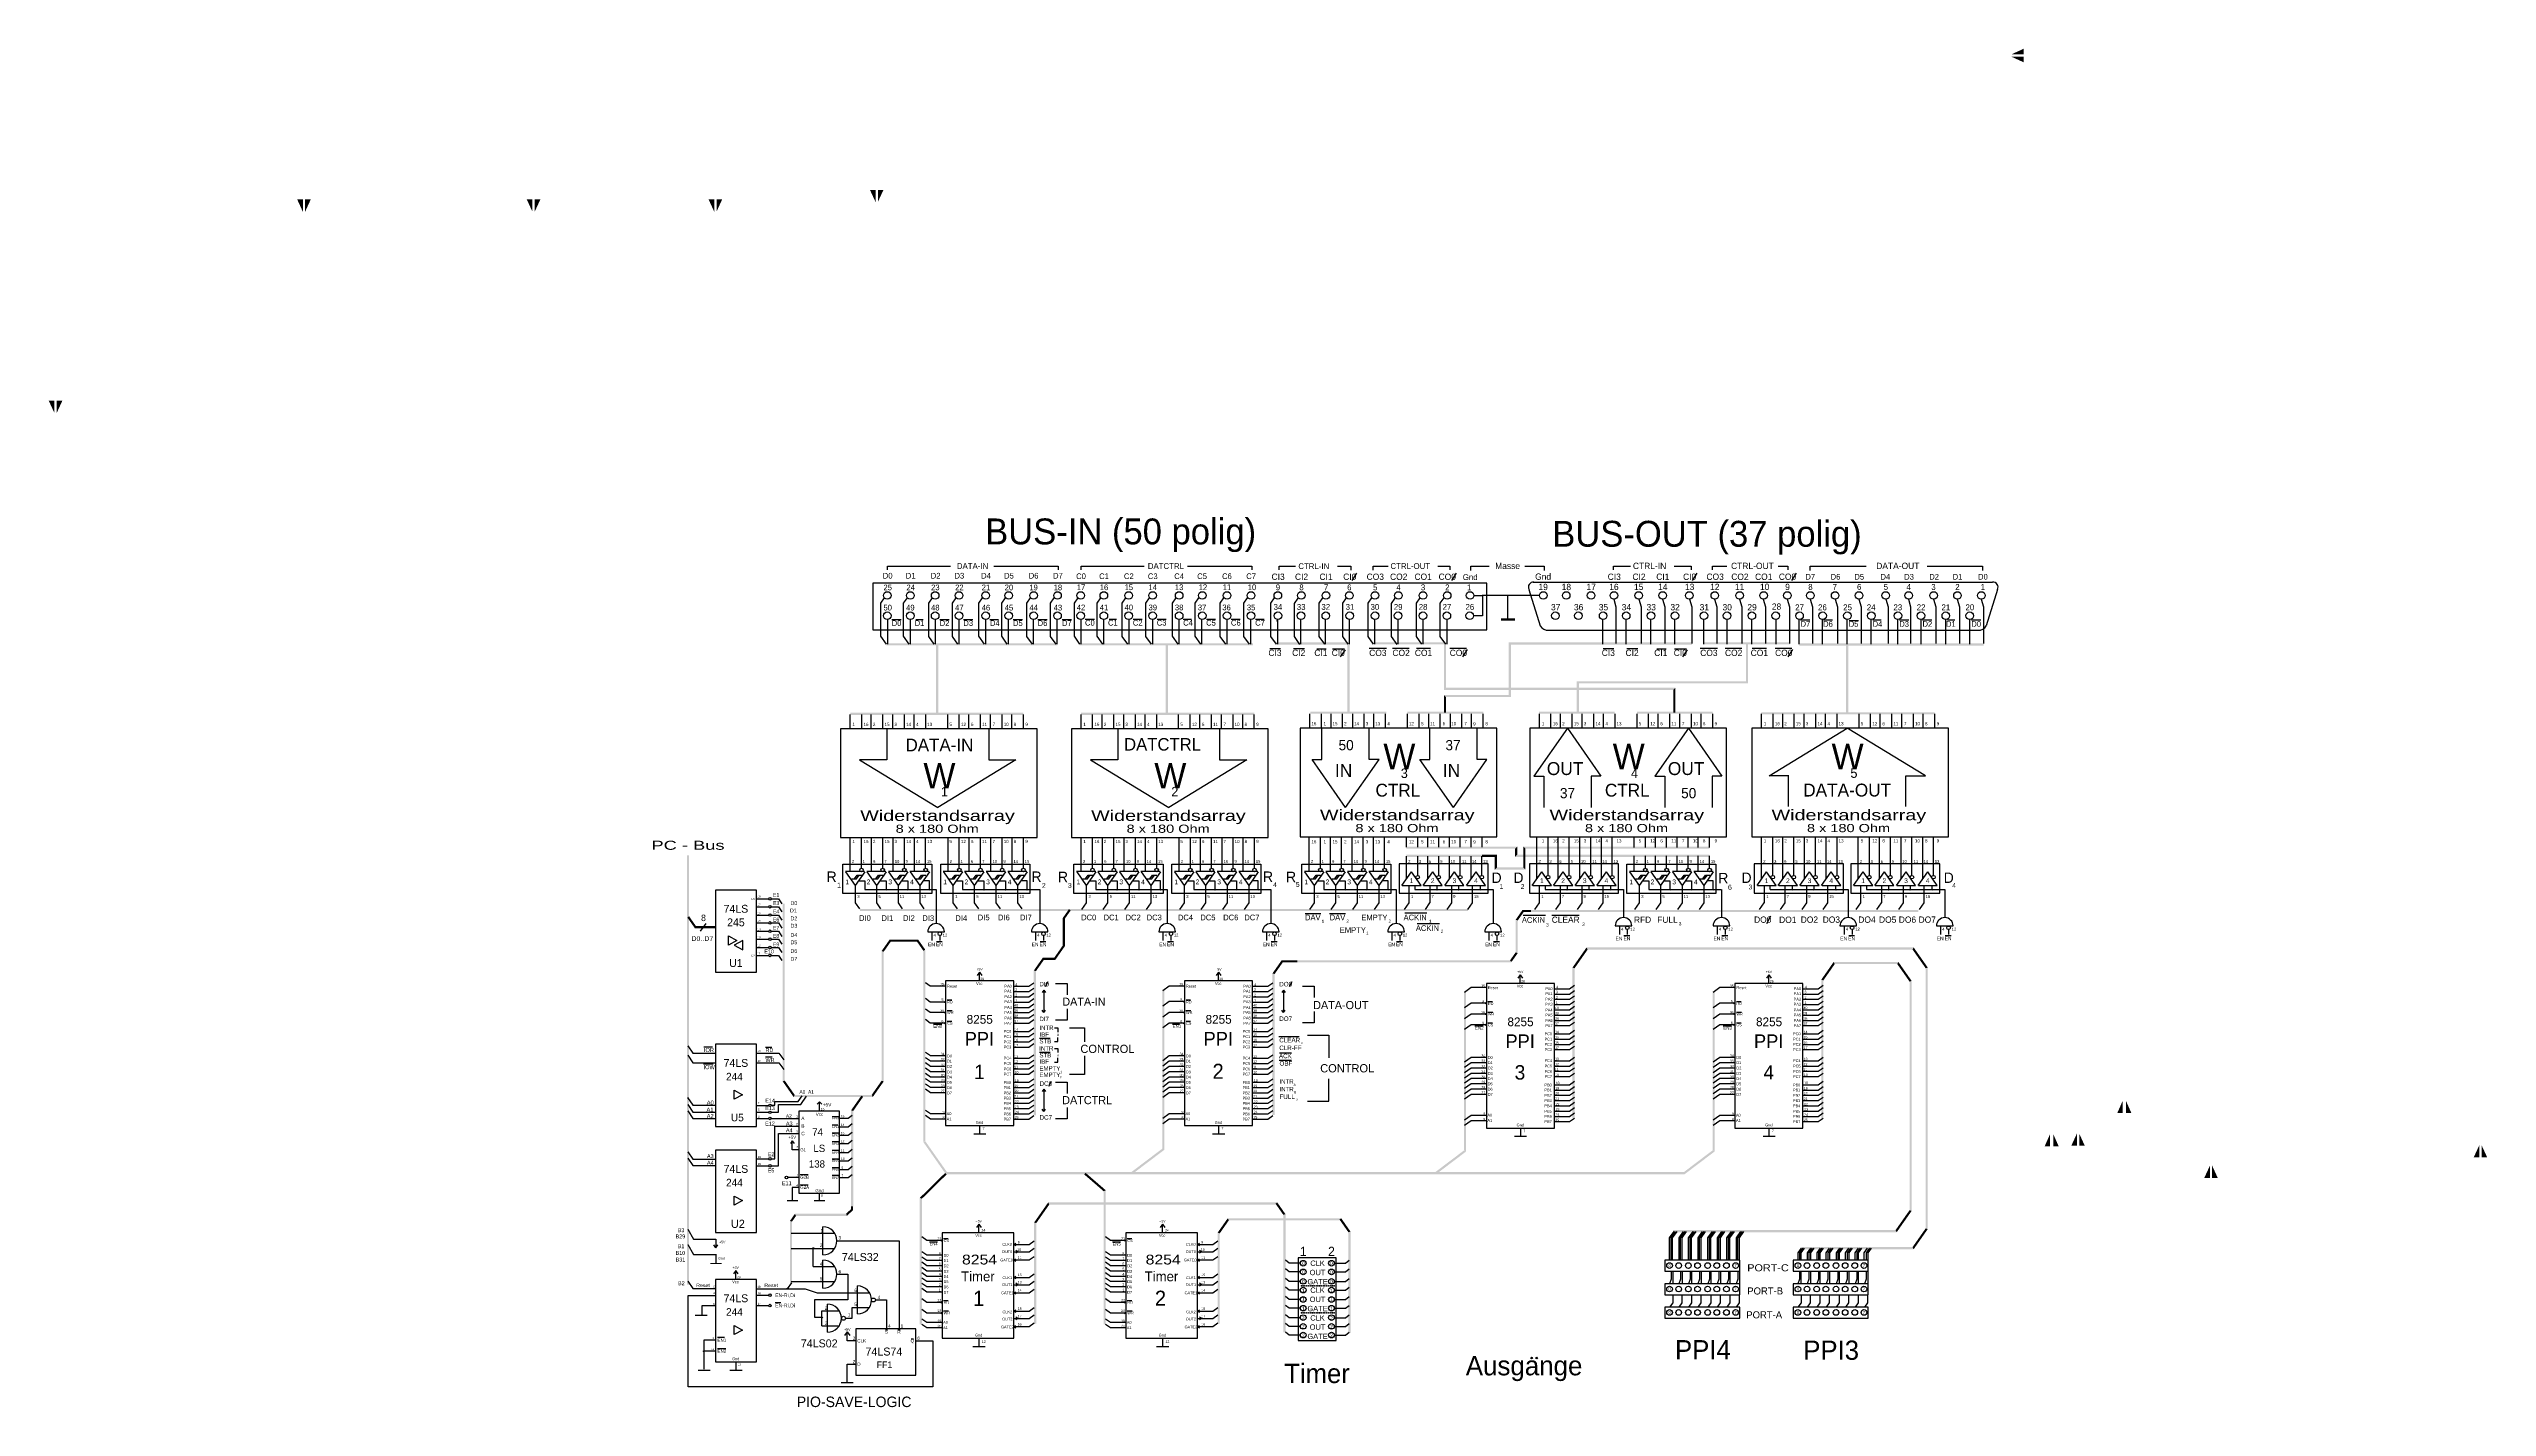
# Model space of a CAD drawing. Extents: x -23.8 to 33.3, y -2 to 29.9.
import ezdxf
from ezdxf.enums import TextEntityAlignment as Align

# ---------------------------------------------------------------- set-up
doc = ezdxf.new("R2010")
doc.units = 0
doc.layers.get('0').update_dxf_attribs({"linetype": 'CONTINUOUS'})

# ---------------------------------------------------------------- blocks, each defined once
blk = doc.blocks.new('RECTANG')
at = {"color": 0}
for p, q in [((1, 1), (0, 1)), ((0, 1), (0, 0)), ((1, 0), (1, 1)), ((0, 0), (1, 0))]:
    blk.add_line(p, q, dxfattribs=at)
blk = doc.blocks.new('PFEIL')
at = {"color": 0}
for points in [[(-8.885, 10.304), (-9.013, 10.593), (-8.885, 10.593)], [(-8.811, 10.304), (-8.683, 10.593), (-8.811, 10.593)]]:
    blk.add_solid(points, dxfattribs=at)
blk = doc.blocks.new('PF')
at = {"color": 0}
for points in [[(11.09, 14.876), (11.377, 14.876), (11.377, 15.008)], [(11.09, 14.823), (11.377, 14.823), (11.377, 14.691)]]:
    blk.add_solid(points, dxfattribs=at)

msp = doc.modelspace()

# ---------------------------------------------------------------- linework, layer by layer
at = {"color": 0}
for p, q in [((-4.177, 17.63), (-4.177, 17.718)), ((-4.177, 17.718), (-2.698, 17.718)), ((-1.683, 17.718), (-0.178, 17.718)), ((-0.178, 17.718), (-0.178, 17.63)), ((0.363, 17.718), (1.842, 17.718)), ((0.363, 17.63), (0.363, 17.718)), ((2.857, 17.718), (4.363, 17.718)), ((4.363, 17.718), (4.363, 17.63)), ((5.007, 17.63), (5.007, 17.718)), ((5.007, 17.718), (5.391, 17.718)), ((6.37, 17.717), (6.684, 17.717)), ((6.684, 17.717), (6.684, 17.625)), ((6.82, 17.558), (6.709, 17.387)), ((7.21, 17.625), (7.21, 17.717)), ((7.21, 17.717), (7.561, 17.717)), ((8.724, 17.718), (9.006, 17.718)), ((9.006, 17.718), (9.006, 17.63)), ((9.154, 17.558), (9.043, 17.387)), ((9.501, 17.618), (9.501, 17.721)), ((9.501, 17.721), (9.931, 17.721)), ((10.767, 17.721), (11.221, 17.721)), ((10.862, 17.175), (11.125, 16.321)), ((10.958, 17.346), (21.73, 17.346)), ((11.221, 17.721), (11.221, 17.618)), ((12.845, 17.63), (12.845, 17.721)), ((12.845, 17.721), (13.243, 17.721)), ((14.27, 17.721), (14.668, 17.721)), ((14.668, 17.721), (14.668, 17.63)), ((14.796, 17.558), (14.685, 17.387)), ((15.165, 17.718), (15.504, 17.718)), ((15.165, 17.63), (15.165, 17.718)), ((16.706, 17.718), (16.927, 17.718)), ((16.927, 17.718), (16.927, 17.63)), ((17.13, 17.558), (17.018, 17.387)), ((17.455, 17.618), (17.455, 17.721)), ((17.455, 17.721), (18.768, 17.721)), ((20.201, 17.721), (21.491, 17.721)), ((21.491, 17.721), (21.491, 17.618)), ((21.844, 17.175), (21.582, 16.321)), ((-4.33, 16.856), (-4.243, 16.98)), ((-4.33, 16.079), (-4.33, 16.856)), ((-3.797, 16.856), (-3.71, 16.98)), ((-3.797, 16.079), (-3.797, 16.856)), ((-3.209, 16.85), (-3.122, 16.975)), ((-3.209, 16.073), (-3.209, 16.85)), ((-2.654, 16.85), (-2.567, 16.975)), ((-2.654, 16.073), (-2.654, 16.85)), ((-2.032, 16.856), (-1.945, 16.98)), ((-2.032, 16.079), (-2.032, 16.856)), ((-1.499, 16.856), (-1.412, 16.98)), ((-1.499, 16.079), (-1.499, 16.856)), ((-0.91, 16.85), (-0.823, 16.975)), ((-0.91, 16.073), (-0.91, 16.85)), ((-0.355, 16.85), (-0.268, 16.975)), ((-0.355, 16.073), (-0.355, 16.85)), ((0.206, 16.856), (0.293, 16.98)), ((0.206, 16.079), (0.206, 16.856)), ((0.739, 16.856), (0.826, 16.98)), ((0.739, 16.079), (0.739, 16.856)), ((1.327, 16.85), (1.414, 16.975)), ((1.327, 16.073), (1.327, 16.85)), ((1.882, 16.85), (1.969, 16.975)), ((1.882, 16.073), (1.882, 16.85)), ((2.504, 16.856), (2.591, 16.98)), ((2.504, 16.079), (2.504, 16.856)), ((3.037, 16.856), (3.124, 16.98)), ((3.037, 16.079), (3.037, 16.856)), ((3.625, 16.85), (3.712, 16.975)), ((3.625, 16.073), (3.625, 16.85)), ((4.18, 16.85), (4.267, 16.975)), ((4.18, 16.073), (4.18, 16.85)), ((4.811, 16.85), (4.898, 16.975)), ((4.811, 16.073), (4.811, 16.85)), ((5.364, 16.845), (5.451, 16.97)), ((5.364, 16.068), (5.364, 16.845)), ((5.943, 16.85), (6.03, 16.975)), ((5.943, 16.073), (5.943, 16.85)), ((6.495, 16.85), (6.582, 16.975)), ((6.495, 16.073), (6.495, 16.85)), ((7.089, 16.85), (7.176, 16.975)), ((7.089, 16.073), (7.089, 16.85)), ((7.642, 16.845), (7.729, 16.97)), ((7.642, 16.068), (7.642, 16.845)), ((8.222, 16.85), (8.309, 16.975)), ((8.222, 16.073), (8.222, 16.85)), ((8.784, 16.85), (8.871, 16.975)), ((8.784, 16.073), (8.784, 16.85)), ((9.565, 17.028), (9.773, 17.028)), ((11.101, 17.031), (9.764, 17.031)), ((9.773, 17.028), (9.773, 16.559)), ((10.361, 17.031), (10.361, 16.485)), ((12.909, 16.762), (12.857, 16.938)), ((12.909, 15.907), (12.909, 16.762)), ((13.499, 16.762), (13.446, 16.938)), ((13.499, 15.907), (13.499, 16.762)), ((14.053, 16.762), (14, 16.938)), ((14.053, 15.907), (14.053, 16.762)), ((14.686, 16.762), (14.633, 16.938)), ((14.686, 15.907), (14.686, 16.762)), ((15.271, 16.762), (15.218, 16.938)), ((15.271, 15.907), (15.271, 16.762)), ((15.86, 16.762), (15.807, 16.938)), ((15.86, 15.907), (15.86, 16.762)), ((16.414, 16.762), (16.361, 16.938)), ((16.414, 15.907), (16.414, 16.762)), ((16.977, 16.762), (16.924, 16.938)), ((16.977, 15.907), (16.977, 16.762)), ((17.513, 16.762), (17.461, 16.938)), ((17.513, 15.907), (17.513, 16.762)), ((18.102, 16.762), (18.05, 16.938)), ((18.102, 15.907), (18.102, 16.762)), ((18.656, 16.762), (18.604, 16.938)), ((18.656, 15.907), (18.656, 16.762)), ((19.29, 16.762), (19.237, 16.938)), ((19.29, 15.907), (19.29, 16.762)), ((19.817, 16.762), (19.764, 16.938)), ((19.817, 15.907), (19.817, 16.762)), ((20.406, 16.762), (20.354, 16.938)), ((20.406, 15.907), (20.406, 16.762)), ((20.96, 16.762), (20.908, 16.938)), ((20.96, 15.907), (20.96, 16.762)), ((21.523, 16.762), (21.47, 16.938)), ((21.523, 15.907), (21.523, 16.762)), ((-4.2, 15.892), (-4.33, 16.079)), ((-4.171, 15.892), (-4.171, 16.472)), ((-4.071, 16.472), (-3.855, 16.472)), ((-3.667, 15.892), (-3.797, 16.079)), ((-3.638, 15.892), (-3.638, 16.472)), ((-3.508, 16.472), (-3.339, 16.472)), ((-3.078, 15.887), (-3.209, 16.073)), ((-3.049, 15.887), (-3.049, 16.467)), ((-2.946, 16.472), (-2.73, 16.472)), ((-2.523, 15.887), (-2.654, 16.073)), ((-2.494, 15.887), (-2.494, 16.467)), ((-2.391, 16.472), (-2.176, 16.472)), ((-1.901, 15.892), (-2.032, 16.079)), ((-1.872, 15.892), (-1.872, 16.472)), ((-1.775, 16.472), (-1.575, 16.472)), ((-1.368, 15.892), (-1.499, 16.079)), ((-1.339, 15.892), (-1.339, 16.472)), ((-1.228, 16.472), (-1.012, 16.472)), ((-0.78, 15.887), (-0.91, 16.073)), ((-0.751, 15.887), (-0.751, 16.467)), ((-0.65, 16.472), (-0.435, 16.472)), ((-0.225, 15.887), (-0.355, 16.073)), ((-0.196, 15.887), (-0.196, 16.467)), ((-0.08, 16.472), (0.136, 16.472)), ((0.336, 15.892), (0.206, 16.079)), ((0.365, 15.892), (0.365, 16.472)), ((0.462, 16.48), (0.677, 16.48)), ((0.869, 15.892), (0.739, 16.079)), ((0.898, 15.892), (0.898, 16.472)), ((1.022, 16.48), (1.195, 16.48)), ((1.457, 15.887), (1.327, 16.073)), ((1.486, 15.887), (1.486, 16.467)), ((1.583, 16.48), (1.798, 16.48)), ((2.013, 15.887), (1.882, 16.073)), ((2.042, 15.887), (2.042, 16.467)), ((2.143, 16.48), (2.359, 16.48)), ((2.635, 15.892), (2.504, 16.079)), ((2.664, 15.892), (2.664, 16.472)), ((2.754, 16.48), (2.955, 16.48)), ((3.168, 15.892), (3.037, 16.079)), ((3.197, 15.892), (3.197, 16.472)), ((3.3, 16.48), (3.516, 16.48)), ((3.756, 15.887), (3.625, 16.073)), ((3.785, 15.887), (3.785, 16.467)), ((3.882, 16.48), (4.091, 16.48)), ((4.311, 15.887), (4.18, 16.073)), ((4.34, 15.887), (4.34, 16.467)), ((4.45, 16.48), (4.658, 16.48)), ((4.941, 15.887), (4.811, 16.073)), ((4.972, 15.892), (4.972, 16.472)), ((5.494, 15.882), (5.364, 16.068)), ((5.514, 15.892), (5.514, 16.472)), ((6.074, 15.887), (5.943, 16.073)), ((6.093, 15.887), (6.093, 16.467)), ((6.625, 15.887), (6.495, 16.073)), ((6.657, 15.887), (6.657, 16.467)), ((7.22, 15.887), (7.089, 16.073)), ((7.249, 15.892), (7.249, 16.472)), ((7.773, 15.882), (7.642, 16.068)), ((7.799, 15.892), (7.799, 16.472)), ((8.353, 15.887), (8.222, 16.073)), ((8.379, 15.887), (8.379, 16.467)), ((8.915, 15.887), (8.784, 16.073)), ((8.943, 15.887), (8.943, 16.467)), ((9.773, 16.559), (9.565, 16.559)), ((11.293, 16.216), (21.405, 16.216)), ((12.595, 15.892), (12.595, 16.472)), ((13.137, 15.892), (13.137, 16.472)), ((13.717, 15.887), (13.717, 16.467)), ((14.281, 15.887), (14.281, 16.467)), ((14.96, 15.892), (14.96, 16.472)), ((15.511, 15.892), (15.511, 16.472)), ((16.09, 15.887), (16.09, 16.467)), ((16.654, 15.887), (16.654, 16.467)), ((17.199, 15.892), (17.199, 16.472)), ((17.231, 16.46), (17.446, 16.46)), ((17.741, 15.892), (17.741, 16.472)), ((17.768, 16.46), (17.979, 16.46)), ((18.32, 15.887), (18.32, 16.467)), ((18.366, 16.448), (18.586, 16.448)), ((18.884, 15.887), (18.884, 16.467)), ((18.92, 16.46), (19.122, 16.46)), ((19.506, 15.892), (19.506, 16.472)), ((19.545, 16.46), (19.764, 16.46)), ((20.057, 15.892), (20.057, 16.472)), ((20.09, 16.46), (20.31, 16.46)), ((20.636, 15.887), (20.636, 16.467)), ((20.67, 16.46), (20.846, 16.46)), ((21.2, 15.887), (21.2, 16.467)), ((21.233, 16.46), (21.453, 16.46)), ((4.785, 15.792), (5.037, 15.792)), ((5.34, 15.792), (5.601, 15.792)), ((5.891, 15.78), (6.107, 15.78)), ((6.256, 15.78), (6.534, 15.78)), ((6.552, 15.76), (6.44, 15.59)), ((7.113, 15.795), (7.519, 15.795)), ((7.666, 15.795), (8.056, 15.795)), ((8.223, 15.795), (8.557, 15.795)), ((9.009, 15.795), (9.399, 15.795)), ((9.416, 15.764), (9.305, 15.593)), ((12.601, 15.792), (12.852, 15.792)), ((13.156, 15.792), (13.416, 15.792)), ((13.859, 15.78), (14.075, 15.78)), ((14.275, 15.78), (14.552, 15.78)), ((14.57, 15.76), (14.459, 15.59)), ((14.873, 15.795), (15.279, 15.795)), ((15.462, 15.795), (15.852, 15.795)), ((16.096, 15.795), (16.43, 15.795)), ((16.637, 15.795), (17.027, 15.795)), ((17.044, 15.764), (16.933, 15.593)), ((-5.052, 13.907), (-5.052, 14.241)), ((-4.781, 13.907), (-4.781, 14.241)), ((-4.555, 13.907), (-4.555, 14.241)), ((-4.283, 13.907), (-4.283, 14.241)), ((-4.192, 13.899), (-4.192, 13.175)), ((-4.047, 13.907), (-4.047, 14.241)), ((-3.776, 13.907), (-3.776, 14.241)), ((-3.55, 13.907), (-3.55, 14.241)), ((-3.278, 13.907), (-3.278, 14.241)), ((-2.763, 13.907), (-2.763, 14.241)), ((-2.492, 13.907), (-2.492, 14.241)), ((-2.266, 13.907), (-2.266, 14.241)), ((-1.994, 13.907), (-1.994, 14.241)), ((-1.802, 13.899), (-1.802, 13.175)), ((-1.758, 13.907), (-1.758, 14.241)), ((-1.487, 13.907), (-1.487, 14.241)), ((-1.261, 13.907), (-1.261, 14.241)), ((-0.989, 13.907), (-0.989, 14.241)), ((0.361, 13.907), (0.361, 14.241)), ((0.633, 13.907), (0.633, 14.241)), ((0.859, 13.907), (0.859, 14.241)), ((1.13, 13.907), (1.13, 14.241)), ((1.222, 13.899), (1.222, 13.175)), ((1.366, 13.907), (1.366, 14.241)), ((1.638, 13.907), (1.638, 14.241)), ((1.864, 13.907), (1.864, 14.241)), ((2.135, 13.907), (2.135, 14.241)), ((2.65, 13.907), (2.65, 14.241)), ((2.922, 13.907), (2.922, 14.241)), ((3.148, 13.907), (3.148, 14.241)), ((3.419, 13.907), (3.419, 14.241)), ((3.611, 13.899), (3.611, 13.175)), ((3.655, 13.907), (3.655, 14.241)), ((3.927, 13.907), (3.927, 14.241)), ((4.153, 13.907), (4.153, 14.241)), ((4.424, 13.907), (4.424, 14.241)), ((5.725, 13.922), (5.725, 14.256)), ((5.997, 13.922), (5.997, 14.256)), ((6.009, 13.186), (6.009, 13.925)), ((6.223, 13.922), (6.223, 14.256)), ((6.494, 13.922), (6.494, 14.256)), ((6.73, 13.922), (6.73, 14.256)), ((7.002, 13.922), (7.002, 14.256)), ((7.118, 13.186), (7.118, 13.925)), ((7.228, 13.922), (7.228, 14.256)), ((7.5, 13.922), (7.5, 14.256)), ((8.014, 13.922), (8.014, 14.256)), ((8.286, 13.922), (8.286, 14.256)), ((8.512, 13.922), (8.512, 14.256)), ((8.537, 13.186), (8.537, 13.925)), ((8.783, 13.922), (8.783, 14.256)), ((9.019, 13.922), (9.019, 14.256)), ((9.291, 13.922), (9.291, 14.256)), ((9.517, 13.922), (9.517, 14.256)), ((9.647, 13.186), (9.647, 13.925)), ((9.788, 13.922), (9.788, 14.256)), ((11.764, 13.92), (10.979, 12.798)), ((11.107, 13.922), (11.107, 14.256)), ((11.378, 13.922), (11.378, 14.256)), ((11.604, 13.922), (11.604, 14.256)), ((11.764, 13.92), (12.548, 12.798)), ((11.876, 13.922), (11.876, 14.256)), ((12.112, 13.922), (12.112, 14.256)), ((12.383, 13.922), (12.383, 14.256)), ((12.609, 13.922), (12.609, 14.256)), ((12.881, 13.922), (12.881, 14.256)), ((13.396, 13.922), (13.396, 14.256)), ((13.667, 13.922), (13.667, 14.256)), ((14.601, 13.92), (13.816, 12.798)), ((13.893, 13.922), (13.893, 14.256)), ((14.165, 13.922), (14.165, 14.256)), ((14.401, 13.922), (14.401, 14.256)), ((14.601, 13.92), (15.385, 12.798)), ((14.672, 13.922), (14.672, 14.256)), ((14.898, 13.922), (14.898, 14.256)), ((15.17, 13.922), (15.17, 14.256)), ((16.312, 13.922), (16.312, 14.256)), ((16.494, 12.806), (18.325, 13.919)), ((16.584, 13.922), (16.584, 14.256)), ((16.81, 13.922), (16.81, 14.256)), ((17.081, 13.922), (17.081, 14.256)), ((17.317, 13.922), (17.317, 14.256)), ((17.589, 13.922), (17.589, 14.256)), ((17.815, 13.922), (17.815, 14.256)), ((18.086, 13.922), (18.086, 14.256)), ((20.156, 12.806), (18.325, 13.919)), ((18.601, 13.922), (18.601, 14.256)), ((18.872, 13.922), (18.872, 14.256)), ((19.098, 13.922), (19.098, 14.256)), ((19.37, 13.922), (19.37, 14.256)), ((19.606, 13.922), (19.606, 14.256)), ((19.877, 13.922), (19.877, 14.256)), ((20.104, 13.922), (20.104, 14.256)), ((20.375, 13.922), (20.375, 14.256)), ((-4.192, 13.175), (-4.828, 13.175)), ((-4.828, 13.175), (-2.997, 12.062)), ((-1.166, 13.175), (-2.997, 12.062)), ((-1.802, 13.175), (-1.166, 13.175)), ((0.585, 13.175), (2.416, 12.062)), ((1.222, 13.175), (0.585, 13.175)), ((4.248, 13.175), (2.416, 12.062)), ((3.611, 13.175), (4.248, 13.175)), ((5.779, 13.186), (6.009, 13.186)), ((6.564, 12.065), (5.779, 13.186)), ((6.564, 12.065), (7.348, 13.186)), ((7.348, 13.186), (7.118, 13.186)), ((8.307, 13.186), (8.537, 13.186)), ((9.092, 12.065), (8.307, 13.186)), ((9.092, 12.065), (9.877, 13.186)), ((9.877, 13.186), (9.647, 13.186)), ((10.979, 12.798), (11.209, 12.798)), ((11.209, 12.798), (11.209, 12.06)), ((12.319, 12.798), (12.319, 12.06)), ((12.548, 12.798), (12.319, 12.798)), ((13.816, 12.798), (14.046, 12.798)), ((14.046, 12.798), (14.046, 12.06)), ((15.156, 12.798), (15.156, 12.06)), ((15.385, 12.798), (15.156, 12.798)), ((16.951, 12.806), (16.493, 12.806)), ((16.95, 12.082), (16.95, 12.806)), ((19.698, 12.806), (20.156, 12.806)), ((19.699, 12.082), (19.699, 12.806)), ((-5.05, 10.554), (-5.05, 11.361)), ((-4.786, 10.638), (-4.786, 11.361)), ((-4.552, 10.554), (-4.552, 11.359)), ((-4.288, 10.638), (-4.288, 11.359)), ((-4.044, 10.554), (-4.044, 11.359)), ((-3.78, 10.638), (-3.78, 11.359)), ((-3.546, 10.554), (-3.546, 11.359)), ((-3.282, 10.638), (-3.282, 11.359)), ((-2.757, 10.554), (-2.757, 11.361)), ((-2.493, 10.638), (-2.493, 11.361)), ((-2.259, 10.554), (-2.259, 11.359)), ((-1.995, 10.638), (-1.995, 11.359)), ((-1.751, 10.554), (-1.751, 11.359)), ((-1.487, 10.638), (-1.487, 11.359)), ((-1.253, 10.554), (-1.253, 11.359)), ((-0.989, 10.638), (-0.989, 11.359)), ((0.368, 10.554), (0.368, 11.361)), ((0.631, 10.638), (0.631, 11.361)), ((0.866, 10.554), (0.866, 11.359)), ((1.129, 10.638), (1.129, 11.359)), ((1.374, 10.554), (1.374, 11.359)), ((1.637, 10.638), (1.637, 11.359)), ((1.872, 10.554), (1.872, 11.359)), ((2.136, 10.638), (2.136, 11.359)), ((2.661, 10.554), (2.661, 11.361)), ((2.924, 10.638), (2.924, 11.361)), ((3.159, 10.554), (3.159, 11.359)), ((3.423, 10.638), (3.423, 11.359)), ((3.667, 10.554), (3.667, 11.359)), ((3.93, 10.638), (3.93, 11.359)), ((4.165, 10.554), (4.165, 11.359)), ((4.429, 10.638), (4.429, 11.359)), ((5.71, 10.554), (5.71, 11.361)), ((5.973, 10.638), (5.973, 11.361)), ((6.208, 10.554), (6.208, 11.359)), ((6.471, 10.638), (6.471, 11.359)), ((6.716, 10.554), (6.716, 11.359)), ((6.979, 10.638), (6.979, 11.359)), ((7.214, 10.554), (7.214, 11.359)), ((7.478, 10.638), (7.478, 11.359)), ((7.991, 11.128), (7.991, 11.363)), ((7.991, 10.386), (7.991, 10.921)), ((8.254, 11.128), (8.254, 11.363)), ((8.254, 10.47), (8.254, 10.921)), ((8.489, 11.128), (8.489, 11.363)), ((8.489, 10.386), (8.489, 10.921)), ((8.747, 11.128), (8.747, 11.363)), ((8.747, 10.47), (8.747, 10.921)), ((8.997, 11.128), (8.997, 11.363)), ((8.997, 10.386), (8.997, 10.921)), ((9.252, 11.128), (9.252, 11.363)), ((9.252, 10.47), (9.252, 10.921)), ((9.507, 11.128), (9.507, 11.363)), ((9.507, 10.386), (9.507, 10.921)), ((9.758, 10.47), (9.758, 10.921)), ((9.763, 11.128), (9.763, 11.363)), ((11.047, 10.386), (11.047, 11.363)), ((11.311, 10.47), (11.311, 11.363)), ((11.545, 10.386), (11.545, 11.363)), ((11.803, 10.47), (11.803, 11.363)), ((12.053, 10.386), (12.053, 11.363)), ((12.309, 10.47), (12.309, 11.363)), ((12.563, 10.386), (12.563, 11.363)), ((12.815, 10.47), (12.815, 11.363)), ((13.328, 11.12), (13.328, 11.361)), ((13.328, 10.554), (13.328, 10.929)), ((13.592, 11.12), (13.592, 11.361)), ((13.592, 10.638), (13.592, 10.929)), ((13.826, 11.12), (13.826, 11.359)), ((13.826, 10.554), (13.826, 10.929)), ((14.09, 11.12), (14.09, 11.359)), ((14.09, 10.638), (14.09, 10.929)), ((14.334, 11.12), (14.334, 11.359)), ((14.334, 10.554), (14.334, 10.929)), ((14.598, 11.12), (14.598, 11.359)), ((14.598, 10.638), (14.598, 10.929)), ((14.832, 11.12), (14.832, 11.359)), ((14.832, 10.554), (14.832, 10.929)), ((15.096, 11.12), (15.096, 11.359)), ((15.096, 10.638), (15.096, 10.929)), ((16.316, 10.386), (16.316, 11.363)), ((16.58, 10.47), (16.58, 11.363)), ((16.814, 10.386), (16.814, 11.363)), ((17.072, 10.47), (17.072, 11.363)), ((17.322, 10.386), (17.322, 11.363)), ((17.578, 10.47), (17.578, 11.363)), ((17.832, 10.386), (17.832, 11.363)), ((18.084, 10.47), (18.084, 11.363)), ((18.578, 10.386), (18.578, 11.363)), ((18.842, 10.47), (18.842, 11.363)), ((19.077, 10.386), (19.077, 11.363)), ((19.334, 10.47), (19.334, 11.363)), ((19.584, 10.386), (19.584, 11.363)), ((19.84, 10.47), (19.84, 11.363)), ((20.095, 10.386), (20.095, 11.363)), ((20.346, 10.47), (20.346, 11.363)), ((-4.711, 10.559), (-5.161, 10.559)), ((-5.157, 10.554), (-4.933, 10.233)), ((-5.014, 10.387), (-4.903, 10.387)), ((-4.949, 10.387), (-4.886, 10.477)), ((-4.708, 10.554), (-4.933, 10.233)), ((-4.903, 10.387), (-4.84, 10.477)), ((-4.886, 10.477), (-4.781, 10.477)), ((-4.855, 10.345), (-4.708, 10.345)), ((-4.708, 10.345), (-4.708, 10.135)), ((-4.211, 10.559), (-4.661, 10.559)), ((-4.659, 10.554), (-4.435, 10.233)), ((-4.514, 10.387), (-4.403, 10.387)), ((-4.449, 10.387), (-4.386, 10.477)), ((-4.21, 10.554), (-4.435, 10.233)), ((-4.403, 10.387), (-4.34, 10.477)), ((-4.386, 10.477), (-4.281, 10.477)), ((-4.356, 10.345), (-4.21, 10.345)), ((-4.21, 10.345), (-4.21, 10.135)), ((-3.705, 10.559), (-4.154, 10.559)), ((-4.151, 10.554), (-3.927, 10.233)), ((-4.007, 10.387), (-3.897, 10.387)), ((-3.943, 10.387), (-3.88, 10.477)), ((-3.702, 10.554), (-3.927, 10.233)), ((-3.897, 10.387), (-3.834, 10.477)), ((-3.88, 10.477), (-3.775, 10.477)), ((-3.849, 10.345), (-3.702, 10.345)), ((-3.702, 10.345), (-3.702, 10.135)), ((-3.201, 10.559), (-3.651, 10.559)), ((-3.643, 10.554), (-3.419, 10.233)), ((-3.508, 10.387), (-3.397, 10.387)), ((-3.443, 10.387), (-3.38, 10.477)), ((-3.194, 10.554), (-3.419, 10.233)), ((-3.397, 10.387), (-3.334, 10.477)), ((-3.38, 10.477), (-3.275, 10.477)), ((-3.194, 10.345), (-3.331, 10.345)), ((-3.194, 10.135), (-3.194, 10.345)), ((-2.418, 10.559), (-2.868, 10.559)), ((-2.864, 10.554), (-2.64, 10.233)), ((-2.72, 10.387), (-2.61, 10.387)), ((-2.656, 10.387), (-2.593, 10.477)), ((-2.415, 10.554), (-2.64, 10.233)), ((-2.61, 10.387), (-2.547, 10.477)), ((-2.593, 10.477), (-2.488, 10.477)), ((-2.562, 10.345), (-2.415, 10.345)), ((-2.415, 10.345), (-2.415, 10.135)), ((-1.918, 10.559), (-2.368, 10.559)), ((-2.366, 10.554), (-2.142, 10.233)), ((-2.221, 10.387), (-2.11, 10.387)), ((-2.156, 10.387), (-2.093, 10.477)), ((-1.917, 10.554), (-2.142, 10.233)), ((-2.11, 10.387), (-2.047, 10.477)), ((-2.093, 10.477), (-1.988, 10.477)), ((-2.063, 10.345), (-1.917, 10.345)), ((-1.917, 10.345), (-1.917, 10.135)), ((-1.412, 10.559), (-1.861, 10.559)), ((-1.858, 10.554), (-1.634, 10.233)), ((-1.714, 10.387), (-1.604, 10.387)), ((-1.65, 10.387), (-1.587, 10.477)), ((-1.409, 10.554), (-1.634, 10.233)), ((-1.604, 10.387), (-1.541, 10.477)), ((-1.587, 10.477), (-1.482, 10.477)), ((-1.556, 10.345), (-1.409, 10.345)), ((-1.409, 10.345), (-1.409, 10.135)), ((-0.908, 10.559), (-1.358, 10.559)), ((-1.35, 10.554), (-1.126, 10.233)), ((-1.214, 10.387), (-1.104, 10.387)), ((-1.15, 10.387), (-1.087, 10.477)), ((-0.901, 10.554), (-1.126, 10.233)), ((-1.104, 10.387), (-1.041, 10.477)), ((-1.087, 10.477), (-0.982, 10.477)), ((-0.901, 10.345), (-1.038, 10.345)), ((-0.901, 10.135), (-0.901, 10.345)), ((0.707, 10.559), (0.257, 10.559)), ((0.26, 10.554), (0.485, 10.233)), ((0.404, 10.387), (0.515, 10.387)), ((0.468, 10.387), (0.531, 10.477)), ((0.709, 10.554), (0.485, 10.233)), ((0.515, 10.387), (0.578, 10.477)), ((0.531, 10.477), (0.636, 10.477)), ((0.563, 10.345), (0.709, 10.345)), ((0.709, 10.345), (0.709, 10.135)), ((1.207, 10.559), (0.757, 10.559)), ((0.758, 10.554), (0.983, 10.233)), ((0.904, 10.387), (1.014, 10.387)), ((0.968, 10.387), (1.031, 10.477)), ((1.208, 10.554), (0.983, 10.233)), ((1.014, 10.387), (1.077, 10.477)), ((1.031, 10.477), (1.136, 10.477)), ((1.061, 10.345), (1.208, 10.345)), ((1.208, 10.345), (1.208, 10.135)), ((1.713, 10.559), (1.263, 10.559)), ((1.266, 10.554), (1.491, 10.233)), ((1.41, 10.387), (1.521, 10.387)), ((1.475, 10.387), (1.538, 10.477)), ((1.716, 10.554), (1.491, 10.233)), ((1.521, 10.387), (1.584, 10.477)), ((1.538, 10.477), (1.643, 10.477)), ((1.569, 10.345), (1.716, 10.345)), ((1.716, 10.345), (1.716, 10.135)), ((2.217, 10.559), (1.767, 10.559)), ((1.774, 10.554), (1.999, 10.233)), ((1.91, 10.387), (2.021, 10.387)), ((1.974, 10.387), (2.037, 10.477)), ((2.223, 10.554), (1.999, 10.233)), ((2.021, 10.387), (2.084, 10.477)), ((2.037, 10.477), (2.142, 10.477)), ((2.223, 10.345), (2.087, 10.345)), ((2.223, 10.135), (2.223, 10.345)), ((3, 10.559), (2.55, 10.559)), ((2.553, 10.554), (2.778, 10.233)), ((2.697, 10.387), (2.808, 10.387)), ((2.761, 10.387), (2.824, 10.477)), ((3.003, 10.554), (2.778, 10.233)), ((2.808, 10.387), (2.871, 10.477)), ((2.824, 10.477), (2.929, 10.477)), ((2.856, 10.345), (3.003, 10.345)), ((3.003, 10.345), (3.003, 10.135)), ((3.5, 10.559), (3.05, 10.559)), ((3.051, 10.554), (3.276, 10.233)), ((3.197, 10.387), (3.307, 10.387)), ((3.261, 10.387), (3.324, 10.477)), ((3.501, 10.554), (3.276, 10.233)), ((3.307, 10.387), (3.37, 10.477)), ((3.324, 10.477), (3.429, 10.477)), ((3.354, 10.345), (3.501, 10.345)), ((3.501, 10.345), (3.501, 10.135)), ((4.006, 10.559), (3.556, 10.559)), ((3.559, 10.554), (3.784, 10.233)), ((3.703, 10.387), (3.814, 10.387)), ((3.768, 10.387), (3.831, 10.477)), ((4.009, 10.554), (3.784, 10.233)), ((3.814, 10.387), (3.877, 10.477)), ((3.831, 10.477), (3.936, 10.477)), ((3.862, 10.345), (4.009, 10.345)), ((4.009, 10.345), (4.009, 10.135)), ((4.51, 10.559), (4.06, 10.559)), ((4.067, 10.554), (4.292, 10.233)), ((4.203, 10.387), (4.314, 10.387)), ((4.267, 10.387), (4.33, 10.477)), ((4.516, 10.554), (4.292, 10.233)), ((4.314, 10.387), (4.377, 10.477)), ((4.33, 10.477), (4.435, 10.477)), ((4.516, 10.345), (4.38, 10.345)), ((4.516, 10.135), (4.516, 10.345)), ((6.049, 10.559), (5.599, 10.559)), ((5.602, 10.554), (5.827, 10.233)), ((5.746, 10.387), (5.857, 10.387)), ((5.81, 10.387), (5.873, 10.477)), ((6.051, 10.554), (5.827, 10.233)), ((5.857, 10.387), (5.92, 10.477)), ((5.873, 10.477), (5.978, 10.477)), ((5.905, 10.345), (6.051, 10.345)), ((6.051, 10.345), (6.051, 10.135)), ((6.549, 10.559), (6.099, 10.559)), ((6.1, 10.554), (6.325, 10.233)), ((6.246, 10.387), (6.356, 10.387)), ((6.31, 10.387), (6.373, 10.477)), ((6.55, 10.554), (6.325, 10.233)), ((6.356, 10.387), (6.419, 10.477)), ((6.373, 10.477), (6.478, 10.477)), ((6.403, 10.345), (6.55, 10.345)), ((6.55, 10.345), (6.55, 10.135)), ((7.055, 10.559), (6.605, 10.559)), ((6.608, 10.554), (6.833, 10.233)), ((6.752, 10.387), (6.863, 10.387)), ((6.817, 10.387), (6.88, 10.477)), ((7.058, 10.554), (6.833, 10.233)), ((6.863, 10.387), (6.926, 10.477)), ((6.88, 10.477), (6.985, 10.477)), ((6.911, 10.345), (7.058, 10.345)), ((7.058, 10.345), (7.058, 10.135)), ((7.559, 10.559), (7.109, 10.559)), ((7.116, 10.554), (7.341, 10.233)), ((7.252, 10.387), (7.363, 10.387)), ((7.316, 10.387), (7.379, 10.477)), ((7.565, 10.554), (7.341, 10.233)), ((7.363, 10.387), (7.426, 10.477)), ((7.379, 10.477), (7.484, 10.477)), ((7.565, 10.345), (7.429, 10.345)), ((7.565, 10.135), (7.565, 10.345)), ((7.883, 10.233), (8.108, 10.554)), ((8.332, 10.233), (8.108, 10.554)), ((8.381, 10.233), (8.606, 10.554)), ((8.831, 10.233), (8.606, 10.554)), ((8.889, 10.233), (9.114, 10.554)), ((9.338, 10.233), (9.114, 10.554)), ((9.397, 10.233), (9.622, 10.554)), ((9.846, 10.233), (9.622, 10.554)), ((10.939, 10.233), (11.164, 10.554)), ((11.389, 10.233), (11.164, 10.554)), ((11.438, 10.233), (11.662, 10.554)), ((11.887, 10.233), (11.662, 10.554)), ((11.945, 10.233), (12.17, 10.554)), ((12.395, 10.233), (12.17, 10.554)), ((12.453, 10.233), (12.678, 10.554)), ((12.903, 10.233), (12.678, 10.554)), ((13.667, 10.559), (13.217, 10.559)), ((13.221, 10.554), (13.445, 10.233)), ((13.365, 10.387), (13.475, 10.387)), ((13.429, 10.387), (13.492, 10.477)), ((13.67, 10.554), (13.445, 10.233)), ((13.475, 10.387), (13.538, 10.477)), ((13.492, 10.477), (13.597, 10.477)), ((13.524, 10.345), (13.67, 10.345)), ((13.67, 10.345), (13.67, 10.135)), ((14.167, 10.559), (13.717, 10.559)), ((13.719, 10.554), (13.944, 10.233)), ((13.864, 10.387), (13.975, 10.387)), ((13.929, 10.387), (13.992, 10.477)), ((14.168, 10.554), (13.944, 10.233)), ((13.975, 10.387), (14.038, 10.477)), ((13.992, 10.477), (14.097, 10.477)), ((14.022, 10.345), (14.168, 10.345)), ((14.168, 10.345), (14.168, 10.135)), ((14.673, 10.559), (14.224, 10.559)), ((14.227, 10.554), (14.451, 10.233)), ((14.371, 10.387), (14.481, 10.387)), ((14.435, 10.387), (14.498, 10.477)), ((14.676, 10.554), (14.451, 10.233)), ((14.481, 10.387), (14.544, 10.477)), ((14.498, 10.477), (14.603, 10.477)), ((14.53, 10.345), (14.676, 10.345)), ((14.676, 10.345), (14.676, 10.135)), ((15.177, 10.559), (14.727, 10.559)), ((14.735, 10.554), (14.959, 10.233)), ((14.871, 10.387), (14.981, 10.387)), ((14.935, 10.387), (14.998, 10.477)), ((15.184, 10.554), (14.959, 10.233)), ((14.981, 10.387), (15.044, 10.477)), ((14.998, 10.477), (15.103, 10.477)), ((15.184, 10.345), (15.047, 10.345)), ((15.184, 10.135), (15.184, 10.345)), ((16.209, 10.233), (16.434, 10.554)), ((16.658, 10.233), (16.434, 10.554)), ((16.707, 10.233), (16.932, 10.554)), ((17.156, 10.233), (16.932, 10.554)), ((17.215, 10.233), (17.44, 10.554)), ((17.664, 10.233), (17.44, 10.554)), ((17.723, 10.233), (17.947, 10.554)), ((18.172, 10.233), (17.947, 10.554)), ((18.471, 10.233), (18.696, 10.554)), ((18.92, 10.233), (18.696, 10.554)), ((18.969, 10.233), (19.194, 10.554)), ((19.418, 10.233), (19.194, 10.554)), ((19.477, 10.233), (19.702, 10.554)), ((19.926, 10.233), (19.702, 10.554)), ((19.985, 10.233), (20.21, 10.554)), ((20.434, 10.233), (20.21, 10.554)), ((-7.249, 9.92), (-6.96, 9.92)), ((-7.249, 9.735), (-6.96, 9.735)), ((-6.9, 9.92), (-6.732, 9.92)), ((-6.9, 9.735), (-6.732, 9.735)), ((-6.732, 9.92), (-6.649, 9.801)), ((-6.732, 9.735), (-6.649, 9.616)), ((-4.933, 10.233), (-4.933, 9.828)), ((-4.933, 9.828), (-4.835, 9.689)), ((-4.708, 10.135), (-3.194, 10.135)), ((-4.435, 9.828), (-4.337, 9.689)), ((-4.434, 10.233), (-4.434, 9.828)), ((-3.927, 10.233), (-3.927, 9.828)), ((-3.927, 9.828), (-3.829, 9.689)), ((-3.418, 10.233), (-3.418, 9.828)), ((-3.418, 9.828), (-3.321, 9.689)), ((-3.194, 10.136), (-3.037, 10.136)), ((-3.037, 10.135), (-3.037, 9.34)), ((-2.64, 10.233), (-2.64, 9.828)), ((-2.64, 9.828), (-2.542, 9.689)), ((-2.415, 10.135), (-0.901, 10.135)), ((-2.141, 10.233), (-2.141, 9.828)), ((-2.141, 9.828), (-2.044, 9.689)), ((-1.634, 9.828), (-1.536, 9.689)), ((-1.633, 10.233), (-1.633, 9.828)), ((-1.125, 10.233), (-1.125, 9.828)), ((-1.125, 9.828), (-1.028, 9.689)), ((-0.901, 10.135), (-0.608, 10.135)), ((-0.608, 10.135), (-0.608, 9.34)), ((0.483, 9.825), (0.374, 9.669)), ((0.485, 10.233), (0.485, 9.828)), ((0.709, 10.135), (2.223, 10.135)), ((0.983, 9.828), (0.874, 9.672)), ((0.983, 10.233), (0.983, 9.828)), ((1.491, 9.828), (1.382, 9.672)), ((1.491, 10.233), (1.491, 9.828)), ((1.999, 9.828), (1.89, 9.672)), ((1.999, 10.233), (1.999, 9.828)), ((2.224, 10.136), (2.381, 10.136)), ((2.381, 10.135), (2.381, 9.34)), ((2.776, 9.825), (2.667, 9.669)), ((2.778, 10.233), (2.778, 9.828)), ((3.003, 10.135), (4.516, 10.135)), ((3.276, 9.828), (3.167, 9.672)), ((3.276, 10.233), (3.276, 9.828)), ((3.784, 9.828), (3.675, 9.672)), ((3.784, 10.233), (3.784, 9.828)), ((4.292, 9.828), (4.183, 9.672)), ((4.292, 10.233), (4.292, 9.828)), ((4.516, 10.135), (4.809, 10.135)), ((4.809, 10.135), (4.809, 9.34)), ((5.825, 9.826), (5.716, 9.671)), ((5.827, 10.233), (5.827, 9.828)), ((6.051, 10.135), (7.565, 10.135)), ((6.323, 9.826), (6.214, 9.671)), ((6.325, 10.233), (6.325, 9.828)), ((6.832, 9.826), (6.723, 9.671)), ((6.833, 10.233), (6.833, 9.828)), ((7.342, 9.826), (7.233, 9.671)), ((7.341, 10.233), (7.341, 9.828)), ((7.565, 10.136), (7.749, 10.136)), ((7.748, 10.135), (7.748, 9.34)), ((7.893, 10.233), (8.332, 10.233)), ((8.045, 9.826), (7.936, 9.671)), ((8.049, 10.233), (8.049, 9.828)), ((8.186, 10.233), (8.186, 10.135)), ((8.187, 10.136), (9.728, 10.136)), ((8.391, 10.233), (8.831, 10.233)), ((8.534, 9.826), (8.425, 9.671)), ((8.538, 10.233), (8.538, 9.828)), ((8.704, 10.233), (8.704, 10.135)), ((8.899, 10.233), (9.338, 10.233)), ((9.045, 9.826), (8.936, 9.671)), ((9.045, 10.233), (9.045, 9.828)), ((9.212, 10.233), (9.212, 10.135)), ((9.407, 10.233), (9.846, 10.233)), ((9.534, 9.826), (9.425, 9.671)), ((9.534, 10.233), (9.534, 9.828)), ((9.729, 10.135), (9.729, 10.233)), ((9.729, 10.135), (10.022, 10.135)), ((10.022, 10.135), (10.022, 9.34)), ((10.949, 10.233), (11.389, 10.233)), ((11.101, 9.826), (10.992, 9.671)), ((11.105, 10.233), (11.105, 9.828)), ((11.242, 10.233), (11.242, 10.135)), ((11.243, 10.136), (12.784, 10.136)), ((11.447, 10.233), (11.887, 10.233)), ((11.59, 9.826), (11.481, 9.671)), ((11.594, 10.233), (11.594, 9.828)), ((11.76, 10.233), (11.76, 10.135)), ((11.955, 10.233), (12.395, 10.233)), ((12.101, 9.826), (11.992, 9.671)), ((12.102, 10.233), (12.102, 9.828)), ((12.268, 10.233), (12.268, 10.135)), ((12.463, 10.233), (12.903, 10.233)), ((12.59, 9.826), (12.481, 9.671)), ((12.59, 10.233), (12.59, 9.828)), ((12.785, 10.135), (12.785, 10.233)), ((12.785, 10.135), (13.078, 10.135)), ((13.078, 10.135), (13.078, 9.479)), ((13.445, 9.828), (13.336, 9.672)), ((13.445, 10.233), (13.445, 9.828)), ((13.67, 10.135), (15.184, 10.135)), ((13.944, 9.826), (13.835, 9.671)), ((13.944, 10.233), (13.944, 9.828)), ((14.45, 9.826), (14.341, 9.671)), ((14.452, 10.233), (14.452, 9.828)), ((14.961, 9.826), (14.852, 9.671)), ((14.96, 10.233), (14.96, 9.828)), ((15.184, 10.136), (15.367, 10.136)), ((15.375, 10.135), (15.375, 9.479)), ((16.219, 10.233), (16.658, 10.233)), ((16.371, 9.826), (16.262, 9.671)), ((16.375, 10.233), (16.375, 9.828)), ((16.512, 10.233), (16.512, 10.135)), ((16.513, 10.136), (18.054, 10.136)), ((16.717, 10.233), (17.156, 10.233)), ((16.86, 9.826), (16.751, 9.671)), ((16.863, 10.233), (16.863, 9.828)), ((17.029, 10.233), (17.029, 10.135)), ((17.225, 10.233), (17.664, 10.233)), ((17.37, 9.826), (17.261, 9.671)), ((17.371, 10.233), (17.371, 9.828)), ((17.537, 10.233), (17.537, 10.135)), ((17.733, 10.233), (18.172, 10.233)), ((17.86, 9.826), (17.751, 9.671)), ((17.86, 10.233), (17.86, 9.828)), ((18.055, 10.135), (18.055, 10.233)), ((18.055, 10.135), (18.348, 10.135)), ((18.348, 10.135), (18.348, 9.479)), ((18.481, 10.233), (18.92, 10.233)), ((18.633, 9.826), (18.524, 9.671)), ((18.637, 10.233), (18.637, 9.828)), ((18.774, 10.233), (18.774, 10.135)), ((18.775, 10.136), (20.316, 10.136)), ((18.979, 10.233), (19.418, 10.233)), ((19.122, 9.826), (19.013, 9.671)), ((19.125, 10.233), (19.125, 9.828)), ((19.291, 10.233), (19.291, 10.135)), ((19.487, 10.233), (19.926, 10.233)), ((19.633, 9.826), (19.524, 9.671)), ((19.633, 10.233), (19.633, 9.828)), ((19.799, 10.233), (19.799, 10.135)), ((19.995, 10.233), (20.434, 10.233)), ((20.122, 9.826), (20.013, 9.671)), ((20.122, 10.233), (20.122, 9.828)), ((20.317, 10.135), (20.317, 10.233)), ((20.317, 10.135), (20.61, 10.135)), ((20.61, 10.135), (20.61, 9.479)), ((-8.436, 9.344), (-8.566, 9.159)), ((-7.249, 9.54), (-6.96, 9.54)), ((-7.249, 9.355), (-6.96, 9.355)), ((-7.249, 9.159), (-6.96, 9.159)), ((-6.9, 9.54), (-6.732, 9.54)), ((-6.9, 9.355), (-6.732, 9.355)), ((-6.9, 9.159), (-6.732, 9.159)), ((-6.732, 9.54), (-6.649, 9.42)), ((-6.732, 9.355), (-6.649, 9.235)), ((-6.732, 9.159), (-6.649, 9.04)), ((5.612, 9.579), (5.983, 9.579)), ((6.19, 9.579), (6.561, 9.579)), ((7.953, 9.594), (8.468, 9.594)), ((8.242, 9.343), (8.767, 9.343)), ((10.726, 9.535), (11.252, 9.535)), ((11.397, 9.535), (12.036, 9.535)), ((12.883, 9.283), (13.274, 9.283)), ((12.981, 9.282), (12.981, 9.086)), ((13.167, 9.199), (13.167, 9.086)), ((15.18, 9.283), (15.57, 9.283)), ((15.277, 9.282), (15.277, 9.086)), ((15.463, 9.199), (15.463, 9.086)), ((16.439, 9.343), (16.531, 9.52)), ((18.153, 9.283), (18.543, 9.283)), ((18.25, 9.282), (18.25, 9.086)), ((18.436, 9.199), (18.436, 9.086)), ((20.415, 9.283), (20.805, 9.283)), ((20.512, 9.282), (20.512, 9.086)), ((20.698, 9.199), (20.698, 9.086)), ((-7.904, 8.833), (-7.904, 9.051)), ((-7.904, 9.051), (-7.706, 8.942)), ((-7.706, 8.942), (-7.904, 8.833)), ((-7.569, 8.942), (-7.767, 8.833)), ((-7.767, 8.833), (-7.569, 8.724)), ((-7.569, 8.724), (-7.569, 8.942)), ((-7.249, 8.974), (-6.96, 8.974)), ((-7.249, 8.779), (-6.96, 8.779)), ((-7.249, 8.594), (-6.96, 8.594)), ((-6.9, 8.974), (-6.732, 8.974)), ((-6.9, 8.779), (-6.732, 8.779)), ((-6.9, 8.594), (-6.732, 8.594)), ((-6.732, 8.974), (-6.649, 8.855)), ((-6.732, 8.779), (-6.649, 8.659)), ((-6.732, 8.594), (-6.649, 8.474)), ((-3.232, 9.143), (-2.841, 9.143)), ((-3.134, 9.142), (-3.134, 8.946)), ((-3.027, 8.921), (-2.89, 8.921)), ((-2.948, 9.059), (-2.948, 8.946)), ((-0.803, 9.143), (-0.413, 9.143)), ((-0.706, 9.142), (-0.706, 8.946)), ((-0.598, 8.921), (-0.462, 8.921)), ((-0.52, 9.059), (-0.52, 8.946)), ((2.186, 9.143), (2.576, 9.143)), ((2.283, 9.142), (2.283, 8.946)), ((2.391, 8.921), (2.527, 8.921)), ((2.469, 9.059), (2.469, 8.946)), ((4.614, 9.143), (5.005, 9.143)), ((4.712, 9.142), (4.712, 8.946)), ((4.819, 8.921), (4.956, 8.921)), ((4.898, 9.059), (4.898, 8.946)), ((7.553, 9.143), (7.943, 9.143)), ((7.65, 9.142), (7.65, 8.946)), ((7.758, 8.921), (7.895, 8.921)), ((7.836, 9.059), (7.836, 8.946)), ((9.827, 9.143), (10.217, 9.143)), ((9.925, 9.142), (9.925, 8.946)), ((10.032, 8.921), (10.169, 8.921)), ((10.11, 9.059), (10.11, 8.946)), ((13.088, 9.061), (13.225, 9.061)), ((15.385, 9.061), (15.521, 9.061)), ((18.358, 9.061), (18.494, 9.061)), ((20.62, 9.061), (20.757, 9.061)), ((-2.018, 8.198), (-2.071, 8.122)), ((-2.018, 8.198), (-1.964, 8.122)), ((-2.018, 7.994), (-2.018, 8.198)), ((3.582, 8.198), (3.529, 8.122)), ((3.582, 8.198), (3.636, 8.122)), ((3.582, 7.994), (3.582, 8.198)), ((10.659, 8.14), (10.605, 8.063)), ((10.659, 7.936), (10.659, 8.14)), ((10.659, 8.14), (10.712, 8.063)), ((16.486, 8.14), (16.432, 8.063)), ((16.486, 8.14), (16.539, 8.063)), ((16.486, 7.936), (16.486, 8.14)), ((-3.172, 7.87), (-3.287, 7.952)), ((-3.172, 7.499), (-3.287, 7.581)), ((-2.817, 7.87), (-3.172, 7.87)), ((-2.839, 7.499), (-3.172, 7.499)), ((-2.777, 7.549), (-2.669, 7.549)), ((-1.215, 7.87), (-0.86, 7.87)), ((-1.215, 7.746), (-0.86, 7.746)), ((-1.215, 7.622), (-0.86, 7.622)), ((-1.215, 7.499), (-0.86, 7.499)), ((-0.86, 7.87), (-0.745, 7.952)), ((-0.86, 7.746), (-0.745, 7.828)), ((-0.86, 7.622), (-0.745, 7.705)), ((-0.86, 7.499), (-0.745, 7.581)), ((-0.86, 7.375), (-0.745, 7.458)), ((-0.513, 7.779), (-0.552, 7.724)), ((-0.513, 7.779), (-0.475, 7.724)), ((-0.513, 7.772), (-0.513, 7.256)), ((-0.47, 7.862), (-0.407, 7.979)), ((-0.238, 7.932), (0.037, 7.932)), ((0.037, 7.932), (0.037, 7.667)), ((2.43, 7.874), (2.276, 7.763)), ((2.43, 7.511), (2.276, 7.4)), ((2.786, 7.874), (2.43, 7.874)), ((2.761, 7.51), (2.43, 7.51)), ((2.823, 7.549), (2.931, 7.549)), ((4.385, 7.87), (4.74, 7.87)), ((4.385, 7.746), (4.74, 7.746)), ((4.385, 7.622), (4.74, 7.622)), ((4.385, 7.499), (4.74, 7.499)), ((4.74, 7.87), (4.855, 7.952)), ((4.74, 7.746), (4.855, 7.828)), ((4.74, 7.622), (4.855, 7.705)), ((4.74, 7.499), (4.855, 7.581)), ((4.74, 7.375), (4.855, 7.458)), ((5.108, 7.779), (5.069, 7.724)), ((5.108, 7.779), (5.146, 7.724)), ((5.108, 7.772), (5.108, 7.256)), ((5.247, 7.862), (5.309, 7.979)), ((5.554, 7.87), (5.828, 7.87)), ((5.828, 7.87), (5.828, 7.605)), ((9.506, 7.837), (9.352, 7.725)), ((9.506, 7.473), (9.352, 7.362)), ((9.862, 7.837), (9.506, 7.837)), ((9.837, 7.473), (9.506, 7.473)), ((9.899, 7.512), (10.007, 7.512)), ((11.461, 7.811), (11.816, 7.811)), ((11.461, 7.688), (11.816, 7.688)), ((11.461, 7.564), (11.816, 7.564)), ((11.461, 7.441), (11.816, 7.441)), ((11.816, 7.811), (11.932, 7.894)), ((11.816, 7.688), (11.932, 7.77)), ((11.816, 7.564), (11.932, 7.647)), ((11.816, 7.441), (11.932, 7.523)), ((15.333, 7.837), (15.178, 7.725)), ((15.333, 7.473), (15.178, 7.362)), ((15.688, 7.837), (15.333, 7.837)), ((15.664, 7.473), (15.333, 7.473)), ((15.726, 7.512), (15.834, 7.512)), ((17.288, 7.811), (17.643, 7.811)), ((17.288, 7.688), (17.643, 7.688)), ((17.288, 7.564), (17.643, 7.564)), ((17.288, 7.441), (17.643, 7.441)), ((17.643, 7.811), (17.758, 7.894)), ((17.643, 7.688), (17.758, 7.77)), ((17.643, 7.564), (17.758, 7.647)), ((17.643, 7.441), (17.758, 7.523)), ((-3.172, 7.252), (-3.287, 7.334)), ((-3.172, 7.005), (-3.287, 7.087)), ((-2.839, 7.252), (-3.172, 7.252)), ((-2.839, 7.005), (-3.172, 7.005)), ((-3.1, 6.982), (-2.9, 6.982)), ((-2.779, 7.303), (-2.661, 7.303)), ((-2.777, 7.052), (-2.669, 7.052)), ((-1.215, 7.375), (-0.86, 7.375)), ((-1.215, 7.252), (-0.86, 7.252)), ((-1.215, 7.128), (-0.86, 7.128)), ((-1.215, 7.005), (-0.86, 7.005)), ((-0.86, 7.252), (-0.745, 7.334)), ((-0.86, 7.128), (-0.745, 7.211)), ((-0.86, 7.005), (-0.745, 7.087)), ((-0.86, 6.813), (-0.745, 6.895)), ((-0.513, 7.256), (-0.552, 7.311)), ((-0.513, 7.256), (-0.475, 7.311)), ((-0.263, 6.892), (-0.186, 6.892)), ((0.037, 7.072), (-0.238, 7.072)), ((-0.186, 6.892), (-0.186, 6.795)), ((0.037, 7.338), (0.037, 7.072)), ((0.089, 6.892), (0.445, 6.892)), ((0.445, 6.892), (0.445, 6.568)), ((2.43, 7.256), (2.276, 7.145)), ((2.43, 7.003), (2.276, 6.892)), ((2.761, 7.256), (2.43, 7.256)), ((2.761, 7.003), (2.43, 7.003)), ((2.506, 6.984), (2.673, 6.984)), ((2.821, 7.303), (2.939, 7.303)), ((2.823, 7.052), (2.931, 7.052)), ((4.385, 7.375), (4.74, 7.375)), ((4.385, 7.252), (4.74, 7.252)), ((4.385, 7.128), (4.74, 7.128)), ((4.385, 7.005), (4.74, 7.005)), ((4.74, 7.252), (4.855, 7.334)), ((4.74, 7.128), (4.855, 7.211)), ((4.74, 7.005), (4.855, 7.087)), ((4.74, 6.813), (4.855, 6.895)), ((5.108, 7.256), (5.069, 7.311)), ((5.108, 7.256), (5.146, 7.311)), ((5.828, 7.01), (5.554, 7.01)), ((5.828, 7.276), (5.828, 7.01)), ((9.506, 7.219), (9.352, 7.108)), ((9.506, 6.966), (9.352, 6.855)), ((9.837, 7.219), (9.506, 7.219)), ((9.837, 6.965), (9.506, 6.965)), ((9.593, 6.943), (9.791, 6.943)), ((9.897, 7.266), (10.015, 7.266)), ((9.899, 7.015), (10.007, 7.015)), ((11.461, 7.317), (11.816, 7.317)), ((11.461, 7.194), (11.816, 7.194)), ((11.461, 7.07), (11.816, 7.07)), ((11.461, 6.947), (11.816, 6.947)), ((11.816, 7.317), (11.932, 7.4)), ((11.816, 7.194), (11.932, 7.276)), ((11.816, 7.07), (11.932, 7.153)), ((11.816, 6.947), (11.932, 7.029)), ((15.333, 7.219), (15.178, 7.108)), ((15.333, 6.966), (15.178, 6.855)), ((15.664, 7.219), (15.333, 7.219)), ((15.664, 6.965), (15.333, 6.965)), ((15.415, 6.94), (15.613, 6.94)), ((15.724, 7.266), (15.842, 7.266)), ((15.726, 7.015), (15.834, 7.015)), ((17.288, 7.317), (17.643, 7.317)), ((17.288, 7.194), (17.643, 7.194)), ((17.288, 7.07), (17.643, 7.07)), ((17.288, 6.947), (17.643, 6.947)), ((17.643, 7.317), (17.758, 7.4)), ((17.643, 7.194), (17.758, 7.276)), ((17.643, 7.07), (17.758, 7.153)), ((17.643, 6.947), (17.758, 7.029)), ((-8.859, 6.475), (-8.736, 6.3)), ((-8.736, 6.3), (-8.206, 6.3)), ((-8.481, 6.447), (-8.278, 6.447)), ((-7.249, 6.301), (-6.726, 6.301)), ((-7.036, 6.44), (-6.888, 6.44)), ((-6.726, 6.301), (-6.606, 6.143)), ((-3.169, 6.236), (-3.284, 6.319)), ((-1.215, 6.813), (-0.86, 6.813)), ((-1.215, 6.689), (-0.86, 6.689)), ((-1.215, 6.566), (-0.86, 6.566)), ((-1.215, 6.442), (-0.86, 6.442)), ((-0.86, 6.689), (-0.745, 6.772)), ((-0.86, 6.566), (-0.745, 6.648)), ((-0.86, 6.442), (-0.745, 6.524)), ((-0.614, 6.651), (-0.364, 6.651)), ((-0.614, 6.321), (-0.364, 6.321)), ((-0.263, 6.575), (-0.186, 6.575)), ((-0.258, 6.41), (-0.181, 6.41)), ((-0.186, 6.575), (-0.186, 6.672)), ((-0.181, 6.41), (-0.181, 6.314)), ((4.385, 6.813), (4.74, 6.813)), ((4.385, 6.689), (4.74, 6.689)), ((4.385, 6.566), (4.74, 6.566)), ((4.385, 6.442), (4.74, 6.442)), ((4.74, 6.689), (4.855, 6.772)), ((4.74, 6.566), (4.855, 6.648)), ((4.74, 6.442), (4.855, 6.524)), ((5.001, 6.692), (5.479, 6.692)), ((5.014, 6.31), (5.294, 6.31)), ((5.67, 6.72), (6.167, 6.72)), ((6.167, 6.72), (6.167, 6.192)), ((11.461, 6.755), (11.816, 6.755)), ((11.461, 6.631), (11.816, 6.631)), ((11.461, 6.507), (11.816, 6.507)), ((11.461, 6.384), (11.816, 6.384)), ((11.816, 6.755), (11.932, 6.837)), ((11.816, 6.631), (11.932, 6.713)), ((11.816, 6.507), (11.932, 6.59)), ((11.816, 6.384), (11.932, 6.466)), ((17.288, 6.755), (17.643, 6.755)), ((17.288, 6.631), (17.643, 6.631)), ((17.288, 6.507), (17.643, 6.507)), ((17.288, 6.384), (17.643, 6.384)), ((17.643, 6.755), (17.758, 6.837)), ((17.643, 6.631), (17.758, 6.713)), ((17.643, 6.507), (17.758, 6.59)), ((17.643, 6.384), (17.758, 6.466)), ((-8.859, 6.254), (-8.736, 6.078)), ((-8.736, 6.078), (-8.206, 6.078)), ((-8.489, 6.049), (-8.259, 6.049)), ((-7.249, 6.077), (-6.726, 6.077)), ((-7.036, 6.215), (-6.879, 6.215)), ((-6.726, 6.077), (-6.606, 5.918)), ((-3.169, 6.113), (-3.284, 6.195)), ((-3.169, 5.989), (-3.284, 6.072)), ((-3.169, 5.866), (-3.284, 5.948)), ((-3.169, 5.742), (-3.284, 5.825)), ((-2.814, 6.236), (-3.169, 6.236)), ((-2.814, 6.113), (-3.169, 6.113)), ((-2.814, 5.989), (-3.169, 5.989)), ((-2.814, 5.866), (-3.169, 5.866)), ((-2.814, 5.742), (-3.169, 5.742)), ((-1.215, 6.181), (-0.86, 6.181)), ((-1.215, 6.058), (-0.86, 6.058)), ((-1.215, 5.934), (-0.86, 5.934)), ((-1.215, 5.811), (-0.86, 5.811)), ((-0.86, 6.181), (-0.745, 6.264)), ((-0.86, 6.058), (-0.745, 6.14)), ((-0.86, 5.934), (-0.745, 6.017)), ((-0.86, 5.811), (-0.745, 5.893)), ((-0.258, 6.094), (-0.181, 6.094)), ((-0.181, 6.094), (-0.181, 6.19)), ((0.445, 5.798), (0.089, 5.798)), ((0.445, 6.238), (0.445, 5.798)), ((2.431, 6.236), (2.276, 6.125)), ((2.431, 6.111), (2.276, 6)), ((2.431, 5.99), (2.276, 5.879)), ((2.431, 5.865), (2.276, 5.754)), ((2.431, 5.742), (2.276, 5.631)), ((2.786, 6.236), (2.431, 6.236)), ((2.786, 6.113), (2.431, 6.113)), ((2.786, 5.989), (2.431, 5.989)), ((2.786, 5.866), (2.431, 5.866)), ((2.786, 5.742), (2.431, 5.742)), ((4.385, 6.181), (4.74, 6.181)), ((4.385, 6.058), (4.74, 6.058)), ((4.385, 5.934), (4.74, 5.934)), ((4.385, 5.811), (4.74, 5.811)), ((4.74, 6.181), (4.855, 6.264)), ((4.74, 6.058), (4.855, 6.14)), ((4.74, 5.934), (4.855, 6.017)), ((4.74, 5.811), (4.855, 5.893)), ((5.008, 6.137), (5.294, 6.137)), ((9.507, 6.199), (9.352, 6.088)), ((9.507, 6.074), (9.352, 5.963)), ((9.507, 5.952), (9.352, 5.841)), ((9.507, 5.827), (9.352, 5.716)), ((9.862, 6.199), (9.507, 6.199)), ((9.862, 6.075), (9.507, 6.075)), ((9.862, 5.952), (9.507, 5.952)), ((9.862, 5.828), (9.507, 5.828)), ((11.461, 6.123), (11.816, 6.123)), ((11.461, 6), (11.816, 6)), ((11.461, 5.876), (11.816, 5.876)), ((11.461, 5.753), (11.816, 5.753)), ((11.816, 6.123), (11.932, 6.206)), ((11.816, 6), (11.932, 6.082)), ((11.816, 5.876), (11.932, 5.958)), ((11.816, 5.753), (11.932, 5.835)), ((15.334, 6.199), (15.179, 6.088)), ((15.334, 6.074), (15.179, 5.963)), ((15.334, 5.952), (15.179, 5.841)), ((15.334, 5.827), (15.179, 5.716)), ((15.689, 6.199), (15.334, 6.199)), ((15.689, 6.075), (15.334, 6.075)), ((15.689, 5.952), (15.334, 5.952)), ((15.689, 5.828), (15.334, 5.828)), ((17.288, 6.123), (17.643, 6.123)), ((17.288, 6), (17.643, 6)), ((17.288, 5.876), (17.643, 5.876)), ((17.288, 5.753), (17.643, 5.753)), ((17.643, 6.123), (17.758, 6.206)), ((17.643, 6), (17.758, 6.082)), ((17.643, 5.876), (17.758, 5.958)), ((17.643, 5.753), (17.758, 5.835)), ((-8.861, 5.258), (-8.738, 5.083)), ((-7.771, 5.436), (-7.573, 5.327)), ((-7.771, 5.219), (-7.771, 5.436)), ((-7.573, 5.327), (-7.771, 5.219)), ((-6.813, 5.08), (-6.813, 5.169)), ((-6.813, 5.169), (-6.268, 5.169)), ((-6.268, 5.169), (-6.178, 5.299)), ((-6.206, 5.101), (-6.072, 5.292)), ((-5.768, 5.16), (-5.821, 5.104)), ((-5.768, 4.953), (-5.768, 5.16)), ((-5.768, 5.16), (-5.716, 5.104)), ((-3.169, 5.619), (-3.284, 5.701)), ((-3.169, 5.495), (-3.284, 5.577)), ((-3.169, 5.372), (-3.284, 5.454)), ((-2.814, 5.619), (-3.169, 5.619)), ((-2.814, 5.495), (-3.169, 5.495)), ((-2.814, 5.372), (-3.169, 5.372)), ((-1.215, 5.619), (-0.86, 5.619)), ((-1.215, 5.495), (-0.86, 5.495)), ((-1.215, 5.372), (-0.86, 5.372)), ((-1.215, 5.248), (-0.86, 5.248)), ((-0.86, 5.619), (-0.745, 5.701)), ((-0.86, 5.495), (-0.745, 5.577)), ((-0.86, 5.372), (-0.745, 5.454)), ((-0.86, 5.248), (-0.745, 5.33)), ((-0.86, 5.125), (-0.745, 5.207)), ((-0.513, 5.459), (-0.552, 5.404)), ((-0.513, 5.459), (-0.475, 5.404)), ((-0.513, 5.452), (-0.513, 4.936)), ((-0.396, 5.528), (-0.333, 5.645)), ((-0.239, 5.62), (0.035, 5.62)), ((0.035, 5.62), (0.035, 5.354)), ((2.431, 5.619), (2.276, 5.507)), ((2.431, 5.495), (2.276, 5.384)), ((2.431, 5.372), (2.276, 5.261)), ((2.786, 5.619), (2.431, 5.619)), ((2.786, 5.495), (2.431, 5.495)), ((2.786, 5.372), (2.431, 5.372)), ((4.385, 5.619), (4.74, 5.619)), ((4.385, 5.495), (4.74, 5.495)), ((4.385, 5.372), (4.74, 5.372)), ((4.385, 5.248), (4.74, 5.248)), ((4.74, 5.619), (4.855, 5.701)), ((4.74, 5.495), (4.855, 5.577)), ((4.74, 5.372), (4.855, 5.454)), ((4.74, 5.248), (4.855, 5.33)), ((4.74, 5.125), (4.855, 5.207)), ((5.67, 5.172), (6.167, 5.172)), ((6.167, 5.172), (6.167, 5.7)), ((9.507, 5.705), (9.352, 5.594)), ((9.507, 5.581), (9.352, 5.47)), ((9.507, 5.458), (9.352, 5.347)), ((9.507, 5.334), (9.352, 5.223)), ((9.862, 5.705), (9.507, 5.705)), ((9.862, 5.581), (9.507, 5.581)), ((9.862, 5.458), (9.507, 5.458)), ((9.862, 5.334), (9.507, 5.334)), ((11.461, 5.56), (11.816, 5.56)), ((11.461, 5.437), (11.816, 5.437)), ((11.461, 5.313), (11.816, 5.313)), ((11.461, 5.19), (11.816, 5.19)), ((11.816, 5.56), (11.932, 5.643)), ((11.816, 5.437), (11.932, 5.519)), ((11.816, 5.313), (11.932, 5.396)), ((11.816, 5.19), (11.932, 5.272)), ((11.816, 5.066), (11.932, 5.149)), ((15.334, 5.705), (15.179, 5.594)), ((15.334, 5.581), (15.179, 5.47)), ((15.334, 5.458), (15.179, 5.347)), ((15.334, 5.334), (15.179, 5.223)), ((15.689, 5.705), (15.334, 5.705)), ((15.689, 5.581), (15.334, 5.581)), ((15.689, 5.458), (15.334, 5.458)), ((15.689, 5.334), (15.334, 5.334)), ((17.288, 5.56), (17.643, 5.56)), ((17.288, 5.437), (17.643, 5.437)), ((17.288, 5.313), (17.643, 5.313)), ((17.288, 5.19), (17.643, 5.19)), ((17.643, 5.56), (17.758, 5.643)), ((17.643, 5.437), (17.758, 5.519)), ((17.643, 5.313), (17.758, 5.396)), ((17.643, 5.19), (17.758, 5.272)), ((17.643, 5.066), (17.758, 5.149)), ((-8.859, 5.096), (-8.736, 4.92)), ((-8.859, 4.947), (-8.736, 4.772)), ((-8.738, 5.083), (-8.208, 5.083)), ((-8.736, 4.92), (-8.206, 4.92)), ((-8.736, 4.772), (-8.206, 4.772)), ((-7.249, 5.078), (-6.96, 5.078)), ((-7.249, 4.914), (-6.96, 4.914)), ((-7.249, 4.772), (-6.96, 4.772)), ((-6.904, 5.08), (-6.813, 5.08)), ((-6.904, 4.916), (-6.732, 4.916)), ((-6.904, 4.773), (-6.254, 4.773)), ((-6.816, 3.825), (-6.816, 4.593)), ((-6.816, 4.593), (-6.256, 4.593)), ((-6.732, 4.916), (-6.732, 5.101)), ((-6.732, 5.101), (-6.206, 5.101)), ((-5.472, 4.82), (-5.322, 4.82)), ((-5.472, 4.622), (-5.338, 4.622)), ((-5.302, 4.776), (-5.096, 4.776)), ((-5.302, 4.577), (-5.096, 4.577)), ((-5.096, 4.776), (-5.003, 4.85)), ((-5.096, 4.577), (-5.003, 4.651)), ((-3.17, 4.877), (-3.285, 4.96)), ((-3.17, 4.754), (-3.285, 4.836)), ((-2.815, 4.877), (-3.17, 4.877)), ((-2.815, 4.754), (-3.17, 4.754)), ((-2.017, 4.607), (-2.017, 4.422)), ((-1.215, 5.125), (-0.86, 5.125)), ((-1.215, 5.001), (-0.86, 5.001)), ((-1.215, 4.877), (-0.86, 4.877)), ((-1.215, 4.754), (-0.86, 4.754)), ((-0.86, 5.001), (-0.745, 5.083)), ((-0.86, 4.877), (-0.745, 4.96)), ((-0.86, 4.754), (-0.745, 4.836)), ((-0.513, 4.936), (-0.552, 4.991)), ((-0.513, 4.936), (-0.475, 4.991)), ((0.035, 4.76), (-0.239, 4.76)), ((0.035, 5.025), (0.035, 4.76)), ((2.43, 4.877), (2.276, 4.766)), ((2.43, 4.754), (2.276, 4.643)), ((2.786, 4.877), (2.43, 4.877)), ((2.786, 4.754), (2.43, 4.754)), ((3.583, 4.607), (3.583, 4.422)), ((4.385, 5.125), (4.74, 5.125)), ((4.385, 5.001), (4.74, 5.001)), ((4.385, 4.877), (4.74, 4.877)), ((4.385, 4.754), (4.74, 4.754)), ((4.74, 5.001), (4.855, 5.083)), ((4.74, 4.877), (4.855, 4.96)), ((4.74, 4.754), (4.855, 4.836)), ((9.506, 4.84), (9.352, 4.729)), ((9.506, 4.717), (9.352, 4.606)), ((9.862, 4.84), (9.506, 4.84)), ((9.862, 4.717), (9.506, 4.717)), ((11.461, 5.066), (11.816, 5.066)), ((11.461, 4.943), (11.816, 4.943)), ((11.461, 4.819), (11.816, 4.819)), ((11.461, 4.696), (11.816, 4.696)), ((11.816, 4.943), (11.932, 5.025)), ((11.816, 4.819), (11.932, 4.902)), ((11.816, 4.696), (11.932, 4.778)), ((15.333, 4.84), (15.178, 4.729)), ((15.333, 4.717), (15.178, 4.606)), ((15.688, 4.84), (15.333, 4.84)), ((15.688, 4.717), (15.333, 4.717)), ((17.288, 5.066), (17.643, 5.066)), ((17.288, 4.943), (17.643, 4.943)), ((17.288, 4.819), (17.643, 4.819)), ((17.288, 4.696), (17.643, 4.696)), ((17.643, 4.943), (17.758, 5.025)), ((17.643, 4.819), (17.758, 4.902)), ((17.643, 4.696), (17.758, 4.778)), ((-6.73, 3.659), (-6.73, 4.415)), ((-6.73, 4.415), (-6.256, 4.415)), ((-6.407, 4.244), (-6.447, 4.186)), ((-6.407, 4.033), (-6.407, 4.244)), ((-6.407, 4.244), (-6.366, 4.186)), ((-6.255, 4.033), (-6.407, 4.033)), ((-5.472, 4.43), (-5.322, 4.43)), ((-5.472, 4.232), (-5.322, 4.232)), ((-5.472, 4.026), (-5.322, 4.026)), ((-5.302, 4.379), (-5.096, 4.379)), ((-5.302, 4.187), (-5.096, 4.187)), ((-5.096, 4.379), (-5.003, 4.452)), ((-5.096, 4.187), (-5.003, 4.261)), ((-5.096, 3.974), (-5.003, 4.048)), ((10.66, 4.549), (10.66, 4.364)), ((16.486, 4.549), (16.486, 4.364)), ((-8.859, 3.991), (-8.736, 3.815)), ((-8.859, 3.842), (-8.736, 3.666)), ((-8.736, 3.815), (-8.206, 3.815)), ((-8.736, 3.666), (-8.206, 3.666)), ((-7.249, 3.823), (-6.96, 3.823)), ((-7.249, 3.659), (-6.96, 3.659)), ((-6.906, 3.825), (-6.816, 3.825)), ((-6.906, 3.659), (-6.73, 3.659)), ((-6.221, 3.457), (-6.038, 3.457)), ((-5.472, 3.827), (-5.322, 3.827)), ((-5.472, 3.621), (-5.322, 3.621)), ((-5.472, 3.437), (-5.322, 3.437)), ((-5.302, 3.974), (-5.096, 3.974)), ((-5.302, 3.775), (-5.096, 3.775)), ((-5.302, 3.577), (-5.096, 3.577)), ((-5.096, 3.775), (-5.003, 3.849)), ((-5.096, 3.577), (-5.003, 3.65)), ((-5.096, 3.385), (-5.003, 3.459)), ((-7.771, 2.734), (-7.771, 2.951)), ((-7.771, 2.951), (-7.573, 2.843)), ((-6.255, 3.387), (-6.518, 3.387)), ((-6.255, 3.151), (-6.407, 3.151)), ((-6.407, 3.151), (-6.407, 2.851)), ((-6.221, 3.213), (-6.038, 3.213)), ((-5.768, 2.845), (-5.768, 3.014)), ((-5.302, 3.385), (-5.096, 3.385)), ((-7.573, 2.843), (-7.771, 2.734)), ((-2.036, 2.293), (-2.089, 2.216)), ((-2.036, 2.293), (-1.982, 2.216)), ((-2.036, 2.088), (-2.036, 2.293)), ((2.269, 2.293), (2.216, 2.216)), ((2.269, 2.088), (2.269, 2.293)), ((2.269, 2.293), (2.323, 2.216)), ((-8.855, 2.175), (-8.721, 1.942)), ((-8.855, 1.818), (-8.722, 1.584)), ((-8.722, 1.942), (-8.2, 1.942)), ((-8.2, 1.739), (-8.25, 1.809)), ((-8.2, 1.944), (-8.2, 1.74)), ((-8.2, 1.739), (-8.151, 1.809)), ((-6.43, 2.078), (-5.425, 2.078)), ((-6.43, 1.725), (-5.425, 1.725)), ((-5.919, 1.297), (-5.919, 1.725)), ((-5.69, 1.574), (-5.69, 2.229)), ((-5.361, 1.901), (-3.905, 1.901)), ((-3.905, 1.901), (-3.905, -0.165)), ((-3.254, 1.909), (-3.37, 1.991)), ((-2.923, 1.909), (-3.254, 1.909)), ((-3.192, 1.88), (-3.001, 1.88)), ((-2.859, 1.955), (-2.751, 1.955)), ((-1.212, 1.817), (-1.164, 1.844)), ((-1.212, 1.817), (-1.164, 1.79)), ((-1.208, 1.817), (-0.852, 1.817)), ((-0.852, 1.817), (-0.737, 1.899)), ((-0.852, 1.643), (-0.737, 1.726)), ((1.051, 1.909), (0.935, 1.991)), ((1.381, 1.909), (1.051, 1.909)), ((1.103, 1.875), (1.289, 1.875)), ((1.445, 1.955), (1.554, 1.955)), ((3.093, 1.817), (3.141, 1.844)), ((3.093, 1.817), (3.141, 1.79)), ((3.097, 1.817), (3.452, 1.817)), ((3.452, 1.817), (3.568, 1.899)), ((3.452, 1.643), (3.568, 1.726)), ((14.16, 1.973), (14.264, 2.123)), ((14.16, 1.446), (14.16, 1.973)), ((14.195, 1.973), (14.299, 2.123)), ((14.195, 1.446), (14.195, 1.973)), ((14.229, 1.973), (14.334, 2.123)), ((14.229, 1.446), (14.229, 1.973)), ((14.384, 1.973), (14.488, 2.123)), ((14.384, 1.446), (14.384, 1.973)), ((14.418, 1.973), (14.523, 2.123)), ((14.418, 1.446), (14.418, 1.973)), ((14.453, 1.973), (14.558, 2.123)), ((14.453, 1.446), (14.453, 1.973)), ((14.604, 1.973), (14.709, 2.123)), ((14.604, 1.446), (14.604, 1.973)), ((14.639, 1.973), (14.744, 2.123)), ((14.639, 1.446), (14.639, 1.973)), ((14.674, 1.973), (14.779, 2.123)), ((14.674, 1.446), (14.674, 1.973)), ((14.828, 1.973), (14.933, 2.123)), ((14.828, 1.446), (14.828, 1.973)), ((14.863, 1.973), (14.968, 2.123)), ((14.863, 1.446), (14.863, 1.973)), ((14.898, 1.973), (15.003, 2.123)), ((14.898, 1.446), (14.898, 1.973)), ((15.058, 1.973), (15.163, 2.123)), ((15.058, 1.446), (15.058, 1.973)), ((15.093, 1.973), (15.197, 2.123)), ((15.093, 1.446), (15.093, 1.973)), ((15.128, 1.973), (15.232, 2.123)), ((15.128, 1.446), (15.128, 1.973)), ((15.282, 1.973), (15.386, 2.123)), ((15.282, 1.446), (15.282, 1.973)), ((15.317, 1.973), (15.421, 2.123)), ((15.317, 1.446), (15.317, 1.973)), ((15.352, 1.973), (15.456, 2.123)), ((15.352, 1.446), (15.352, 1.973)), ((15.503, 1.973), (15.607, 2.123)), ((15.503, 1.446), (15.503, 1.973)), ((15.538, 1.973), (15.642, 2.123)), ((15.538, 1.446), (15.538, 1.973)), ((15.572, 1.973), (15.677, 2.123)), ((15.572, 1.446), (15.572, 1.973)), ((15.727, 1.973), (15.831, 2.123)), ((15.727, 1.446), (15.727, 1.973)), ((15.761, 1.973), (15.866, 2.123)), ((15.761, 1.446), (15.761, 1.973)), ((15.796, 1.973), (15.901, 2.123)), ((15.796, 1.446), (15.796, 1.973)), ((17.246, 1.728), (17.168, 1.616)), ((17.281, 1.728), (17.203, 1.616)), ((17.316, 1.728), (17.238, 1.616)), ((17.461, 1.728), (17.383, 1.616)), ((17.504, 1.728), (17.425, 1.616)), ((17.539, 1.728), (17.46, 1.616)), ((17.685, 1.728), (17.607, 1.616)), ((17.726, 1.728), (17.647, 1.616)), ((17.761, 1.728), (17.683, 1.616)), ((17.9, 1.728), (17.822, 1.616)), ((17.948, 1.728), (17.87, 1.616)), ((17.983, 1.728), (17.905, 1.616)), ((18.139, 1.728), (18.06, 1.616)), ((18.179, 1.728), (18.101, 1.616)), ((18.214, 1.728), (18.136, 1.616)), ((18.354, 1.728), (18.275, 1.616)), ((18.401, 1.728), (18.323, 1.616)), ((18.437, 1.728), (18.358, 1.616)), ((18.578, 1.728), (18.499, 1.616)), ((18.624, 1.728), (18.545, 1.616)), ((18.659, 1.728), (18.58, 1.616)), ((18.793, 1.728), (18.714, 1.616)), ((18.846, 1.728), (18.768, 1.616)), ((18.881, 1.728), (18.803, 1.616)), ((-8.722, 1.584), (-8.2, 1.584)), ((-8.2, 1.586), (-8.2, 1.382)), ((-7.73, 1.205), (-7.783, 1.128)), ((-7.736, 1.205), (-7.682, 1.128)), ((-7.734, 1), (-7.734, 1.205)), ((-5.919, 1.297), (-5.425, 1.297)), ((-5.69, 0.793), (-5.69, 1.448)), ((-3.251, 1.562), (-3.367, 1.644)), ((-3.251, 1.439), (-3.367, 1.521)), ((-3.251, 1.315), (-3.367, 1.397)), ((-3.251, 1.192), (-3.367, 1.274)), ((-3.251, 1.068), (-3.367, 1.15)), ((-2.896, 1.562), (-3.251, 1.562)), ((-2.896, 1.439), (-3.251, 1.439)), ((-2.896, 1.315), (-3.251, 1.315)), ((-2.896, 1.192), (-3.251, 1.192)), ((-1.212, 1.454), (-1.164, 1.481)), ((-1.212, 1.454), (-1.164, 1.427)), ((-1.208, 1.643), (-0.852, 1.643)), ((-1.208, 1.455), (-0.852, 1.455)), ((-1.118, 1.644), (-1.164, 1.677)), ((-1.118, 1.644), (-1.164, 1.611)), ((-0.852, 1.455), (-0.737, 1.537)), ((1.053, 1.562), (0.938, 1.644)), ((1.053, 1.439), (0.938, 1.521)), ((1.053, 1.315), (0.938, 1.397)), ((1.053, 1.192), (0.938, 1.274)), ((1.053, 1.068), (0.938, 1.15)), ((1.409, 1.562), (1.053, 1.562)), ((1.409, 1.439), (1.053, 1.439)), ((1.409, 1.315), (1.053, 1.315)), ((1.409, 1.192), (1.053, 1.192)), ((3.093, 1.454), (3.141, 1.481)), ((3.093, 1.454), (3.141, 1.427)), ((3.097, 1.643), (3.452, 1.643)), ((3.097, 1.455), (3.452, 1.455)), ((3.187, 1.644), (3.141, 1.677)), ((3.187, 1.644), (3.141, 1.611)), ((3.452, 1.455), (3.568, 1.537)), ((5.238, 1.378), (5.154, 1.446)), ((5.238, 1.173), (5.154, 1.241)), ((5.506, 1.378), (5.238, 1.378)), ((5.506, 1.173), (5.238, 1.173)), ((6.294, 1.378), (6.563, 1.378)), ((6.294, 1.173), (6.563, 1.173)), ((6.563, 1.378), (6.647, 1.446)), ((6.563, 1.173), (6.647, 1.241)), ((14.195, 1.187), (14.195, 0.999)), ((14.231, 1.187), (14.231, 0.894)), ((14.418, 1.187), (14.418, 0.999)), ((14.453, 1.187), (14.453, 0.894)), ((14.64, 1.187), (14.64, 0.999)), ((14.675, 1.187), (14.675, 0.894)), ((14.862, 1.187), (14.862, 0.999)), ((14.897, 1.187), (14.897, 0.894)), ((15.093, 1.187), (15.093, 0.999)), ((15.128, 1.187), (15.128, 0.894)), ((15.316, 1.187), (15.316, 0.999)), ((15.351, 1.187), (15.351, 0.894)), ((15.538, 1.187), (15.538, 0.999)), ((15.573, 1.187), (15.573, 0.894)), ((15.76, 1.187), (15.76, 0.999)), ((15.795, 1.187), (15.795, 0.894)), ((17.168, 1.616), (17.168, 1.446)), ((17.203, 1.616), (17.203, 1.446)), ((17.204, 1.187), (17.204, 0.999)), ((17.238, 1.616), (17.238, 1.446)), ((17.239, 1.187), (17.239, 0.894)), ((17.383, 1.616), (17.383, 1.446)), ((17.425, 1.616), (17.425, 1.446)), ((17.426, 1.187), (17.426, 0.999)), ((17.46, 1.616), (17.46, 1.446)), ((17.462, 1.187), (17.462, 0.894)), ((17.607, 1.616), (17.607, 1.446)), ((17.647, 1.616), (17.647, 1.446)), ((17.649, 1.187), (17.649, 0.999)), ((17.683, 1.616), (17.683, 1.446)), ((17.684, 1.187), (17.684, 0.894)), ((17.822, 1.616), (17.822, 1.446)), ((17.87, 1.616), (17.87, 1.446)), ((17.871, 1.187), (17.871, 0.999)), ((17.905, 1.616), (17.905, 1.446)), ((17.906, 1.187), (17.906, 0.894)), ((18.06, 1.616), (18.06, 1.446)), ((18.101, 1.616), (18.101, 1.446)), ((18.102, 1.187), (18.102, 0.999)), ((18.136, 1.616), (18.136, 1.446)), ((18.137, 1.187), (18.137, 0.894)), ((18.275, 1.616), (18.275, 1.446)), ((18.323, 1.616), (18.323, 1.446)), ((18.324, 1.187), (18.324, 0.999)), ((18.358, 1.616), (18.358, 1.446)), ((18.359, 1.187), (18.359, 0.894)), ((18.499, 1.616), (18.499, 1.446)), ((18.545, 1.616), (18.545, 1.446)), ((18.547, 1.187), (18.547, 0.999)), ((18.58, 1.616), (18.58, 1.446)), ((18.582, 1.187), (18.582, 0.894)), ((18.714, 1.616), (18.714, 1.446)), ((18.768, 1.616), (18.768, 1.446)), ((18.769, 1.187), (18.769, 0.999)), ((18.803, 1.616), (18.803, 1.446)), ((18.804, 1.187), (18.804, 0.894)), ((-8.859, 0.957), (-8.736, 0.782)), ((-8.847, -1.526), (-8.847, 0.616)), ((-8.847, 0.616), (-8.212, 0.616)), ((-8.736, 0.782), (-8.206, 0.782)), ((-7.249, 0.774), (-6.52, 0.774)), ((-7.249, 0.626), (-6.96, 0.626)), ((-6.52, 0.774), (-6.42, 0.916)), ((-6.511, 0.778), (-6.105, 0.778)), ((-6.43, 0.944), (-5.425, 0.944)), ((-6.105, 0.778), (-5.823, 0.678)), ((-5.823, 0.678), (-4.606, 0.678)), ((-5.355, 1.12), (-5.108, 1.12)), ((-5.108, 1.12), (-5.108, 0.515)), ((-4.878, 0.188), (-4.878, 0.843)), ((-3.251, 0.944), (-3.367, 1.027)), ((-3.251, 0.821), (-3.367, 0.903)), ((-3.251, 0.697), (-3.367, 0.78)), ((-2.896, 1.068), (-3.251, 1.068)), ((-2.896, 0.944), (-3.251, 0.944)), ((-2.896, 0.821), (-3.251, 0.821)), ((-2.896, 0.697), (-3.251, 0.697)), ((-1.212, 1.045), (-1.164, 1.072)), ((-1.212, 1.045), (-1.164, 1.018)), ((-1.212, 0.682), (-1.164, 0.709)), ((-1.212, 0.682), (-1.164, 0.656)), ((-1.208, 1.045), (-0.852, 1.045)), ((-1.208, 0.872), (-0.852, 0.872)), ((-1.208, 0.683), (-0.852, 0.683)), ((-1.118, 0.872), (-1.164, 0.905)), ((-1.118, 0.872), (-1.164, 0.839)), ((-0.852, 1.045), (-0.737, 1.127)), ((-0.852, 0.872), (-0.737, 0.954)), ((-0.852, 0.683), (-0.737, 0.765)), ((1.053, 0.944), (0.938, 1.027)), ((1.053, 0.821), (0.938, 0.903)), ((1.053, 0.697), (0.938, 0.78)), ((1.409, 1.068), (1.053, 1.068)), ((1.409, 0.944), (1.053, 0.944)), ((1.409, 0.821), (1.053, 0.821)), ((1.409, 0.697), (1.053, 0.697)), ((3.093, 1.045), (3.141, 1.072)), ((3.093, 1.045), (3.141, 1.018)), ((3.093, 0.682), (3.141, 0.709)), ((3.093, 0.682), (3.141, 0.656)), ((3.097, 1.045), (3.452, 1.045)), ((3.097, 0.872), (3.452, 0.872)), ((3.097, 0.683), (3.452, 0.683)), ((3.187, 0.872), (3.141, 0.905)), ((3.187, 0.872), (3.141, 0.839)), ((3.452, 1.045), (3.568, 1.127)), ((3.452, 0.872), (3.568, 0.954)), ((3.452, 0.683), (3.568, 0.765)), ((5.238, 0.951), (5.154, 1.019)), ((5.238, 0.746), (5.154, 0.815)), ((5.238, 0.524), (5.154, 0.593)), ((5.506, 0.951), (5.238, 0.951)), ((5.506, 0.746), (5.238, 0.746)), ((6.294, 0.951), (6.563, 0.951)), ((6.294, 0.746), (6.563, 0.746)), ((6.563, 0.951), (6.647, 1.019)), ((6.563, 0.746), (6.647, 0.815)), ((6.563, 0.524), (6.647, 0.593)), ((14.195, 0.999), (14.155, 0.894)), ((14.231, 0.638), (14.231, 0.449)), ((14.418, 0.999), (14.377, 0.894)), ((14.449, 0.638), (14.449, 0.449)), ((14.64, 0.999), (14.599, 0.894)), ((14.676, 0.638), (14.676, 0.449)), ((14.862, 0.999), (14.821, 0.894)), ((14.893, 0.638), (14.893, 0.449)), ((15.093, 0.999), (15.052, 0.894)), ((15.127, 0.638), (15.127, 0.449)), ((15.316, 0.999), (15.275, 0.894)), ((15.344, 0.638), (15.344, 0.449)), ((15.538, 0.999), (15.497, 0.894)), ((15.571, 0.638), (15.571, 0.449)), ((15.76, 0.999), (15.719, 0.894)), ((15.789, 0.638), (15.789, 0.449)), ((17.204, 0.999), (17.163, 0.894)), ((17.24, 0.638), (17.24, 0.449)), ((17.426, 0.999), (17.386, 0.894)), ((17.457, 0.638), (17.457, 0.449)), ((17.649, 0.999), (17.608, 0.894)), ((17.684, 0.638), (17.684, 0.449)), ((17.871, 0.999), (17.83, 0.894)), ((17.902, 0.638), (17.902, 0.449)), ((18.102, 0.999), (18.061, 0.894)), ((18.135, 0.638), (18.135, 0.449)), ((18.324, 0.999), (18.283, 0.894)), ((18.353, 0.638), (18.353, 0.449)), ((18.547, 0.999), (18.506, 0.894)), ((18.58, 0.638), (18.58, 0.449)), ((18.769, 0.999), (18.728, 0.894)), ((18.798, 0.638), (18.798, 0.449)), ((-8.207, 0.38), (-8.531, 0.38)), ((-8.531, 0.38), (-8.531, 0.156)), ((-7.249, 0.382), (-6.96, 0.382)), ((-6.81, 0.456), (-6.675, 0.456)), ((-5.108, 0.515), (-5.884, 0.515)), ((-5.884, 0.515), (-5.884, 0.112)), ((-5.884, 0.112), (-5.725, 0.112)), ((-5.717, 0.263), (-5.312, 0.263)), ((-5.717, -0.09), (-5.717, 0.263)), ((-5.584, -0.241), (-5.584, 0.415)), ((-5.168, 0.085), (-5.007, 0.085)), ((-5.007, 0.085), (-5.007, 0.338)), ((-5.007, 0.338), (-4.606, 0.338)), ((-4.468, 0.514), (-4.198, 0.514)), ((-4.198, 0.514), (-4.198, -0.165)), ((-3.254, 0.459), (-3.37, 0.541)), ((-3.254, 0.207), (-3.37, 0.289)), ((-3.252, -0.017), (-3.367, 0.065)), ((-2.923, 0.459), (-3.254, 0.459)), ((-2.923, 0.207), (-3.254, 0.207)), ((-2.861, 0.258), (-2.743, 0.258)), ((-2.859, 0.504), (-2.751, 0.504)), ((-1.212, 0.255), (-1.164, 0.282)), ((-1.212, 0.255), (-1.164, 0.228)), ((-1.208, 0.255), (-0.852, 0.255)), ((-1.208, 0.081), (-0.852, 0.081)), ((-1.118, 0.082), (-1.164, 0.115)), ((-1.118, 0.082), (-1.164, 0.049)), ((-0.852, 0.255), (-0.737, 0.337)), ((-0.852, 0.081), (-0.737, 0.164)), ((1.051, 0.459), (0.935, 0.541)), ((1.051, 0.207), (0.935, 0.289)), ((1.053, -0.017), (0.937, 0.065)), ((1.381, 0.459), (1.051, 0.459)), ((1.381, 0.207), (1.051, 0.207)), ((1.444, 0.258), (1.562, 0.258)), ((1.445, 0.504), (1.554, 0.504)), ((3.093, 0.255), (3.141, 0.282)), ((3.093, 0.255), (3.141, 0.228)), ((3.097, 0.255), (3.452, 0.255)), ((3.097, 0.081), (3.452, 0.081)), ((3.187, 0.082), (3.141, 0.115)), ((3.187, 0.082), (3.141, 0.049)), ((3.452, 0.255), (3.568, 0.337)), ((3.452, 0.081), (3.568, 0.164)), ((5.238, 0.32), (5.154, 0.388)), ((5.238, 0.098), (5.154, 0.166)), ((5.506, 0.524), (5.238, 0.524)), ((5.506, 0.32), (5.238, 0.32)), ((5.506, 0.098), (5.238, 0.098)), ((6.294, 0.524), (6.563, 0.524)), ((6.294, 0.32), (6.563, 0.32)), ((6.294, 0.098), (6.563, 0.098)), ((6.563, 0.32), (6.647, 0.388)), ((6.563, 0.098), (6.647, 0.166)), ((14.231, 0.449), (14.158, 0.345)), ((14.449, 0.449), (14.376, 0.345)), ((14.676, 0.449), (14.603, 0.345)), ((14.893, 0.449), (14.821, 0.345)), ((15.127, 0.449), (15.054, 0.345)), ((15.344, 0.449), (15.272, 0.345)), ((15.571, 0.449), (15.499, 0.345)), ((15.789, 0.449), (15.716, 0.345)), ((17.24, 0.449), (17.167, 0.345)), ((17.457, 0.449), (17.385, 0.345)), ((17.684, 0.449), (17.612, 0.345)), ((17.902, 0.449), (17.829, 0.345)), ((18.135, 0.449), (18.063, 0.345)), ((18.353, 0.449), (18.28, 0.345)), ((18.58, 0.449), (18.507, 0.345)), ((18.798, 0.449), (18.725, 0.345)), ((-8.209, -0.428), (-8.478, -0.428)), ((-8.478, -0.428), (-8.478, -1.11)), ((-8.162, -0.361), (-7.994, -0.361)), ((-7.771, -0.082), (-7.573, -0.191)), ((-7.771, -0.299), (-7.771, -0.082)), ((-7.573, -0.191), (-7.771, -0.299)), ((-5.717, -0.09), (-5.329, -0.09)), ((-5.119, -0.233), (-5.18, -0.32)), ((-5.119, -0.442), (-5.119, -0.233)), ((-5.119, -0.233), (-5.058, -0.32)), ((-4.921, -0.442), (-5.119, -0.442)), ((-4.222, -0.185), (-4.175, -0.185)), ((-3.93, -0.185), (-3.882, -0.185)), ((-3.623, -0.395), (-3.566, -0.395)), ((-3.503, -0.442), (-3.114, -0.442)), ((-3.252, -0.141), (-3.367, -0.058)), ((-2.897, -0.017), (-3.252, -0.017)), ((-2.897, -0.141), (-3.252, -0.141)), ((-3.114, -0.442), (-3.114, -1.526)), ((-2.035, -0.379), (-2.035, -0.564)), ((-1.212, -0.108), (-1.164, -0.081)), ((-1.212, -0.108), (-1.164, -0.135)), ((-1.208, -0.108), (-0.852, -0.108)), ((-0.852, -0.108), (-0.737, -0.025)), ((1.053, -0.141), (0.937, -0.058)), ((1.408, -0.017), (1.053, -0.017)), ((1.408, -0.141), (1.053, -0.141)), ((2.27, -0.379), (2.27, -0.564)), ((3.093, -0.108), (3.141, -0.081)), ((3.093, -0.108), (3.141, -0.135)), ((3.097, -0.108), (3.452, -0.108)), ((3.452, -0.108), (3.568, -0.025)), ((5.238, -0.107), (5.154, -0.039)), ((5.238, -0.312), (5.154, -0.244)), ((5.506, -0.107), (5.238, -0.107)), ((5.506, -0.312), (5.238, -0.312)), ((6.294, -0.107), (6.563, -0.107)), ((6.294, -0.312), (6.563, -0.312)), ((6.563, -0.107), (6.647, -0.039)), ((6.563, -0.312), (6.647, -0.244)), ((-8.209, -0.687), (-8.478, -0.687)), ((-8.162, -0.62), (-7.967, -0.62)), ((-7.733, -0.933), (-7.733, -1.118)), ((-5.119, -1.427), (-5.119, -0.988)), ((-5.119, -0.988), (-4.921, -0.988)), ((-3.114, -1.526), (-8.847, -1.526))]:
    msp.add_line(p, q, dxfattribs=at)
for centre, radius in [((-4.18, 17.032), 0.0891), ((-4.18, 16.556), 0.0891), ((-3.64, 17.032), 0.0891), ((-3.64, 16.556), 0.0891), ((-3.058, 17.032), 0.0891), ((-3.058, 16.556), 0.0891), ((-2.497, 17.032), 0.0891), ((-2.497, 16.556), 0.0891), ((-1.873, 17.032), 0.0891), ((-1.873, 16.556), 0.0891), ((-1.333, 17.032), 0.0891), ((-1.333, 16.556), 0.0891), ((-0.751, 17.032), 0.0891), ((-0.751, 16.556), 0.0891), ((-0.19, 17.032), 0.0891), ((-0.19, 16.556), 0.0891), ((0.356, 17.032), 0.0891), ((0.356, 16.556), 0.0891), ((0.896, 17.032), 0.0891), ((0.896, 16.556), 0.0891), ((1.478, 17.032), 0.0891), ((1.478, 16.556), 0.0891), ((2.039, 17.032), 0.0891), ((2.039, 16.556), 0.0891), ((2.662, 17.032), 0.0891), ((2.662, 16.556), 0.0891), ((3.203, 17.032), 0.0891), ((3.203, 16.556), 0.0891), ((3.785, 17.032), 0.0891), ((3.785, 16.556), 0.0891), ((4.346, 17.032), 0.0891), ((4.346, 16.556), 0.0891), ((4.975, 17.032), 0.0891), ((4.978, 16.557), 0.0891), ((5.518, 16.557), 0.0891), ((5.525, 17.032), 0.0891), ((6.1, 16.557), 0.0891), ((6.102, 17.032), 0.0891), ((6.653, 17.032), 0.0891), ((6.661, 16.557), 0.0891), ((7.251, 17.032), 0.0891), ((7.254, 16.557), 0.0891), ((7.794, 16.557), 0.0891), ((7.801, 17.032), 0.0891), ((8.376, 16.557), 0.0891), ((8.378, 17.032), 0.0891), ((8.937, 16.557), 0.0891), ((8.945, 17.032), 0.0891), ((9.473, 16.557), 0.0891), ((9.481, 17.032), 0.0891), ((11.197, 17.032), 0.0891), ((11.481, 16.557), 0.0891), ((11.735, 17.032), 0.0891), ((12.022, 16.557), 0.0891), ((12.317, 17.032), 0.0891), ((12.601, 16.557), 0.0891), ((12.855, 17.032), 0.0891), ((13.141, 16.557), 0.0891), ((13.437, 17.032), 0.0891), ((13.723, 16.557), 0.0891), ((13.998, 17.032), 0.0891), ((14.284, 16.557), 0.0891), ((14.621, 17.032), 0.0891), ((14.965, 16.557), 0.0891), ((15.219, 17.032), 0.0891), ((15.506, 16.557), 0.0891), ((15.801, 17.032), 0.0891), ((16.087, 16.557), 0.0891), ((16.362, 17.032), 0.0891), ((16.648, 16.557), 0.0891), ((16.92, 17.032), 0.0891), ((17.205, 16.557), 0.0891), ((17.458, 17.032), 0.0891), ((17.745, 16.557), 0.0891), ((18.04, 17.032), 0.0891), ((18.327, 16.557), 0.0891), ((18.601, 17.032), 0.0891), ((18.888, 16.557), 0.0891), ((19.225, 17.032), 0.0891), ((19.512, 16.557), 0.0891), ((19.765, 17.032), 0.0891), ((20.052, 16.557), 0.0891), ((20.347, 17.032), 0.0891), ((20.634, 16.557), 0.0891), ((20.908, 17.032), 0.0891), ((21.195, 16.557), 0.0891), ((21.467, 17.032), 0.0891), ((-4.786, 10.596), 0.0415), ((-4.288, 10.596), 0.0415), ((-3.78, 10.596), 0.0415), ((-3.282, 10.596), 0.0415), ((-2.493, 10.596), 0.0415), ((-1.995, 10.596), 0.0415), ((-1.487, 10.596), 0.0415), ((-0.989, 10.596), 0.0415), ((0.631, 10.596), 0.0415), ((1.129, 10.596), 0.0415), ((1.637, 10.596), 0.0415), ((2.136, 10.596), 0.0415), ((2.924, 10.596), 0.0415), ((3.423, 10.596), 0.0415), ((3.93, 10.596), 0.0415), ((4.429, 10.596), 0.0415), ((5.973, 10.596), 0.0415), ((6.471, 10.596), 0.0415), ((6.979, 10.596), 0.0415), ((7.478, 10.596), 0.0415), ((8.254, 10.428), 0.0415), ((8.747, 10.428), 0.0415), ((9.252, 10.428), 0.0415), ((9.758, 10.428), 0.0415), ((11.311, 10.428), 0.0415), ((11.803, 10.428), 0.0415), ((12.309, 10.428), 0.0415), ((12.815, 10.428), 0.0415), ((13.592, 10.596), 0.0415), ((14.09, 10.596), 0.0415), ((14.598, 10.596), 0.0415), ((15.096, 10.596), 0.0415), ((16.58, 10.428), 0.0415), ((17.072, 10.428), 0.0415), ((17.578, 10.428), 0.0415), ((18.084, 10.428), 0.0415), ((18.842, 10.428), 0.0415), ((19.334, 10.428), 0.0415), ((19.84, 10.428), 0.0415), ((20.346, 10.428), 0.0415), ((-6.93, 9.92), 0.0304), ((-6.93, 9.735), 0.0304), ((-4.211, 10.134), 0.00819), ((-3.701, 10.134), 0.00819), ((-3.195, 10.134), 0.00819), ((-1.918, 10.134), 0.00819), ((-1.408, 10.134), 0.00819), ((-0.902, 10.134), 0.00819), ((1.207, 10.134), 0.00819), ((1.716, 10.134), 0.00819), ((2.223, 10.134), 0.00819), ((3.5, 10.134), 0.00819), ((4.009, 10.134), 0.00819), ((4.516, 10.134), 0.00819), ((6.549, 10.134), 0.00819), ((7.058, 10.134), 0.00819), ((7.565, 10.134), 0.00819), ((8.703, 10.134), 0.00819), ((9.212, 10.134), 0.00819), ((9.731, 10.134), 0.00819), ((11.759, 10.134), 0.00819), ((12.269, 10.134), 0.00819), ((12.787, 10.134), 0.00819), ((14.167, 10.134), 0.00819), ((14.677, 10.134), 0.00819), ((15.183, 10.134), 0.00819), ((17.028, 10.134), 0.00819), ((17.538, 10.134), 0.00819), ((18.056, 10.134), 0.00819), ((19.29, 10.134), 0.00819), ((19.8, 10.134), 0.00819), ((20.318, 10.134), 0.00819), ((-6.93, 9.54), 0.0304), ((-6.93, 9.355), 0.0304), ((-6.93, 9.159), 0.0304), ((13.167, 9.241), 0.0415), ((15.464, 9.241), 0.0415), ((18.437, 9.241), 0.0415), ((20.699, 9.241), 0.0415), ((-6.93, 8.974), 0.0304), ((-6.93, 8.779), 0.0304), ((-6.93, 8.594), 0.0304), ((-2.948, 9.101), 0.0415), ((-0.519, 9.101), 0.0415), ((2.47, 9.101), 0.0415), ((4.898, 9.101), 0.0415), ((7.837, 9.101), 0.0415), ((10.111, 9.101), 0.0415), ((-2.826, 7.499), 0.0124), ((2.774, 7.51), 0.0124), ((9.85, 7.473), 0.0124), ((15.676, 7.473), 0.0124), ((-2.826, 7.252), 0.0124), ((-2.826, 7.005), 0.0124), ((2.774, 7.256), 0.0124), ((2.774, 7.002), 0.0124), ((9.85, 7.219), 0.0124), ((9.85, 6.965), 0.0124), ((15.676, 7.219), 0.0124), ((15.676, 6.965), 0.0124), ((-6.93, 5.078), 0.0304), ((-6.93, 4.914), 0.0304), ((-6.93, 4.772), 0.0304), ((-6.93, 3.823), 0.0304), ((-6.93, 3.659), 0.0304), ((-6.543, 3.386), 0.0304), ((-5.915, 1.725), 0.0134), ((-2.907, 1.909), 0.016), ((1.397, 1.909), 0.016), ((5.57, 1.376), 0.0661), ((5.57, 1.172), 0.0661), ((6.232, 1.376), 0.0661), ((6.232, 1.172), 0.0661), ((14.158, 1.321), 0.0661), ((14.373, 1.321), 0.0661), ((14.599, 1.321), 0.0661), ((14.814, 1.321), 0.0661), ((15.051, 1.321), 0.0661), ((15.266, 1.321), 0.0661), ((15.492, 1.321), 0.0661), ((15.707, 1.321), 0.0661), ((17.166, 1.321), 0.0661), ((17.381, 1.321), 0.0661), ((17.608, 1.321), 0.0661), ((17.822, 1.321), 0.0661), ((18.06, 1.321), 0.0661), ((18.275, 1.321), 0.0661), ((18.501, 1.321), 0.0661), ((18.716, 1.321), 0.0661), ((-6.93, 0.626), 0.0304), ((-6.516, 0.778), 0.0134), ((5.57, 0.951), 0.0661), ((5.57, 0.746), 0.0661), ((5.57, 0.526), 0.0661), ((6.232, 0.951), 0.0661), ((6.232, 0.746), 0.0661), ((6.232, 0.526), 0.0661), ((14.158, 0.771), 0.0661), ((14.373, 0.771), 0.0661), ((14.599, 0.771), 0.0661), ((14.814, 0.771), 0.0661), ((15.051, 0.771), 0.0661), ((15.266, 0.771), 0.0661), ((15.492, 0.771), 0.0661), ((15.707, 0.771), 0.0661), ((17.166, 0.771), 0.0661), ((17.381, 0.771), 0.0661), ((17.608, 0.771), 0.0661), ((17.822, 0.771), 0.0661), ((18.06, 0.771), 0.0661), ((18.275, 0.771), 0.0661), ((18.501, 0.771), 0.0661), ((18.716, 0.771), 0.0661), ((-6.93, 0.382), 0.0304), ((-5.715, 0.107), 0.0134), ((-5.207, 0.085), 0.0462), ((-4.506, 0.514), 0.0462), ((-2.907, 0.459), 0.016), ((-2.907, 0.207), 0.016), ((1.397, 0.459), 0.016), ((1.397, 0.207), 0.016), ((5.57, 0.321), 0.0661), ((5.57, 0.1), 0.0661), ((6.232, 0.321), 0.0661), ((6.232, 0.1), 0.0661), ((14.158, 0.222), 0.0661), ((14.373, 0.222), 0.0661), ((14.599, 0.222), 0.0661), ((14.814, 0.222), 0.0661), ((15.051, 0.222), 0.0661), ((15.266, 0.222), 0.0661), ((15.492, 0.222), 0.0661), ((15.707, 0.222), 0.0661), ((17.166, 0.222), 0.0661), ((17.381, 0.222), 0.0661), ((17.608, 0.222), 0.0661), ((17.822, 0.222), 0.0661), ((18.06, 0.222), 0.0661), ((18.275, 0.222), 0.0661), ((18.501, 0.222), 0.0661), ((18.716, 0.222), 0.0661), ((5.57, -0.104), 0.0661), ((5.57, -0.309), 0.0661), ((6.232, -0.104), 0.0661), ((6.232, -0.309), 0.0661), ((-8.478, -0.687), 0.0117), ((10.924, -0.847), 0.0172), ((11.044, -0.847), 0.0172)]:
    msp.add_circle(centre, radius, dxfattribs=at)
for centre, radius, start, end in [((10.965, 17.23), 0.117, 85.4666, 209.6065), ((21.741, 17.23), 0.117, 330.3935, 94.5334), ((11.304, 16.42), 0.204, 208.659, 274.67), ((21.403, 16.42), 0.204, 265.33, 331.341), ((-3.037, 9.144), 0.195, 0, 180), ((-0.608, 9.144), 0.195, 0, 180), ((2.381, 9.144), 0.195, 0, 180), ((4.809, 9.144), 0.195, 0, 180), ((7.748, 9.144), 0.195, 0, 180), ((10.022, 9.144), 0.195, 0, 180), ((13.078, 9.284), 0.195, 0, 180), ((15.375, 9.284), 0.195, 0, 180), ((18.348, 9.284), 0.195, 0, 180), ((20.61, 9.284), 0.195, 0, 180), ((-5.69, 1.902), 0.328, 270, 90), ((-5.69, 1.12), 0.328, 270, 90), ((-4.878, 0.515), 0.328, 270, 90), ((-5.584, 0.087), 0.328, 270, 90)]:
    msp.add_arc(centre, radius, start, end, dxfattribs=at)
for p in [(4.962, 16.435), (5.526, 0.845), (5.57, 0.845), (5.609, 0.845), (5.654, 0.845), (5.699, 0.845), (5.746, 0.845), (5.786, 0.845), (5.83, 0.845), (5.872, 0.845), (5.912, 0.845), (5.912, 0.845), (5.952, 0.845), (5.994, 0.845), (6.038, 0.845), (6.078, 0.845), (6.125, 0.845), (6.17, 0.845), (6.215, 0.845), (6.254, 0.845), (6.298, 0.845), (5.526, 0.215), (5.57, 0.215), (5.609, 0.215), (5.654, 0.215), (5.699, 0.215), (5.746, 0.215), (5.786, 0.215), (5.83, 0.215), (5.872, 0.215), (5.912, 0.215), (5.912, 0.215), (5.952, 0.215), (5.994, 0.215), (6.038, 0.215), (6.078, 0.215), (6.125, 0.215), (6.17, 0.215), (6.215, 0.215), (6.254, 0.215), (6.298, 0.215)]:
    msp.add_point(p, dxfattribs=at)
for points in [[(10.205, 16.495), (10.205, 16.445), (10.538, 16.495), (10.538, 16.445)], [(-4.204, 15.914), (-4.204, 15.864), (-0.197, 15.914), (-0.197, 15.864)], [(-3.036, 14.24), (-2.986, 14.24), (-3.036, 15.873), (-2.986, 15.873)], [(0.332, 15.914), (0.332, 15.864), (4.392, 15.914), (4.392, 15.864)], [(2.347, 14.24), (2.397, 14.24), (2.347, 15.873), (2.397, 15.873)], [(6.656, 15.883), (6.656, 15.933), (4.935, 15.883), (4.935, 15.933)], [(6.606, 14.286), (6.656, 14.286), (6.606, 15.9), (6.656, 15.9)], [(8.943, 15.884), (8.943, 15.934), (7.21, 15.884), (7.21, 15.934)], [(8.867, 14.818), (8.917, 14.868), (8.867, 15.897), (8.917, 15.897)], [(11.983, 15.882), (11.983, 15.932), (10.44, 15.882), (10.39, 15.932)], [(10.44, 15.882), (10.39, 15.932), (10.44, 14.651), (10.39, 14.651)], [(14.683, 15.881), (14.683, 15.931), (11.983, 15.881), (11.983, 15.931)], [(14.957, 15.934), (14.957, 15.884), (16.978, 15.934), (16.978, 15.884)], [(15.999, 15.915), (15.949, 15.915), (15.999, 14.973), (15.949, 15.023)], [(17.197, 15.907), (17.197, 15.857), (21.523, 15.907), (21.523, 15.857)], [(18.297, 14.255), (18.347, 14.255), (18.297, 15.889), (18.347, 15.889)], [(14.243, 14.82), (14.293, 14.87), (8.867, 14.82), (8.917, 14.87)], [(11.983, 14.284), (12.033, 14.284), (11.983, 15.023), (12.033, 14.973)], [(15.999, 14.973), (15.949, 15.023), (11.985, 14.973), (11.985, 15.023)], [(14.243, 14.284), (14.293, 14.284), (14.243, 14.82), (14.293, 14.87)], [(5.735, 14.311), (5.735, 14.261), (7.515, 14.311), (7.515, 14.261)], [(8.009, 14.311), (8.009, 14.261), (9.789, 14.311), (9.789, 14.261)], [(8.867, 14.284), (8.917, 14.284), (8.867, 14.7), (8.917, 14.65)], [(8.867, 14.7), (8.917, 14.65), (10.39, 14.7), (10.44, 14.65)], [(11.094, 14.311), (11.094, 14.261), (12.874, 14.311), (12.874, 14.261)], [(13.391, 14.311), (13.391, 14.261), (15.17, 14.311), (15.17, 14.261)], [(16.313, 14.296), (16.313, 14.246), (20.373, 14.296), (20.373, 14.246)], [(-5.05, 14.281), (-5.05, 14.231), (-0.99, 14.281), (-0.99, 14.231)], [(0.362, 14.281), (0.362, 14.231), (4.422, 14.281), (4.422, 14.231)], [(-8.826, 10.94), (-8.876, 10.94), (-8.826, 0.873), (-8.876, 0.873)], [(7.989, 11.144), (7.989, 11.094), (9.76, 11.144), (9.76, 11.094)], [(7.99, 10.953), (7.99, 10.903), (9.761, 10.953), (9.761, 10.903)], [(10.537, 11.095), (10.587, 11.145), (9.76, 11.095), (9.76, 11.145)], [(10.062, 10.904), (10.112, 10.954), (9.76, 10.904), (9.76, 10.954)], [(10.062, 10.606), (10.112, 10.656), (10.062, 10.904), (10.112, 10.954)], [(10.537, 10.904), (10.587, 10.954), (10.537, 11.095), (10.587, 11.145)], [(15.092, 10.904), (15.092, 10.954), (10.537, 10.904), (10.587, 10.954)], [(15.092, 11.095), (15.092, 11.145), (10.78, 11.095), (10.73, 11.145)], [(10.78, 11.095), (10.73, 11.145), (10.78, 10.606), (10.73, 10.656)], [(10.78, 10.606), (10.73, 10.656), (10.062, 10.606), (10.112, 10.656)], [(-6.583, 9.81), (-6.633, 9.81), (-6.583, 5.656), (-6.633, 5.64)], [(-8.693, 9.232), (-8.667, 9.282), (-8.867, 9.482), (-8.826, 9.511)], [(-8.208, 9.232), (-8.208, 9.282), (-8.693, 9.232), (-8.667, 9.282)], [(-4.822, 9.683), (-4.822, 9.633), (9.435, 9.683), (9.435, 9.633)], [(-0.068, 9.469), (-0.018, 9.453), (0.078, 9.677), (0.119, 9.648)], [(-0.068, 8.824), (-0.018, 8.809), (-0.068, 9.469), (-0.018, 9.453)], [(10.55, 9.429), (10.6, 9.413), (10.711, 9.659), (10.737, 9.609)], [(10.55, 8.664), (10.6, 8.648), (10.55, 9.429), (10.6, 9.413)], [(10.711, 9.659), (10.737, 9.609), (10.912, 9.659), (10.912, 9.609)], [(19.991, 9.609), (19.991, 9.659), (10.91, 9.609), (10.91, 9.659)], [(-4.313, 8.696), (-4.263, 8.681), (-4.127, 8.963), (-4.101, 8.913)], [(-4.313, 5.656), (-4.263, 5.64), (-4.313, 8.696), (-4.263, 8.681)], [(-4.127, 8.963), (-4.101, 8.913), (-3.456, 8.963), (-3.482, 8.913)], [(-3.456, 8.963), (-3.482, 8.913), (-3.291, 8.728), (-3.332, 8.699)], [(-3.288, 8.717), (-3.338, 8.698), (-3.288, 4.242), (-3.338, 4.226)], [(-0.267, 8.539), (-0.241, 8.489), (-0.068, 8.824), (-0.018, 8.809)], [(10.415, 8.472), (10.456, 8.443), (10.55, 8.664), (10.6, 8.648)], [(11.882, 8.308), (11.932, 8.292), (12.212, 8.78), (12.238, 8.73)], [(12.212, 8.78), (12.238, 8.73), (19.881, 8.78), (19.855, 8.73)], [(19.881, 8.78), (19.855, 8.73), (20.212, 8.308), (20.162, 8.292)], [(-0.745, 8.24), (-0.695, 8.224), (-0.535, 8.539), (-0.509, 8.489)], [(-0.745, 4.847), (-0.695, 4.847), (-0.745, 8.24), (-0.695, 8.224)], [(-0.535, 8.539), (-0.509, 8.489), (-0.267, 8.539), (-0.241, 8.489)], [(4.849, 8.171), (4.899, 8.156), (5.065, 8.48), (5.091, 8.43)], [(4.849, 4.848), (4.899, 4.848), (4.849, 8.171), (4.899, 8.156)], [(5.065, 8.48), (5.091, 8.43), (5.429, 8.48), (5.429, 8.43)], [(5.429, 8.48), (5.429, 8.43), (10.422, 8.48), (10.448, 8.43)], [(11.882, 4.773), (11.932, 4.773), (11.882, 8.308), (11.932, 8.292)], [(17.714, 8.023), (17.764, 8.008), (18.004, 8.439), (18.03, 8.389)], [(17.714, 4.773), (17.764, 4.773), (17.714, 8.023), (17.764, 8.008)], [(18.004, 8.439), (18.03, 8.389), (19.523, 8.439), (19.497, 8.389)], [(19.523, 8.439), (19.497, 8.389), (19.834, 7.995), (19.784, 7.979)], [(20.212, 8.308), (20.162, 8.292), (20.212, 2.177), (20.162, 2.193)], [(2.264, 4.06), (2.314, 4.035), (2.264, 7.79), (2.314, 7.79)], [(9.34, 4.023), (9.39, 3.998), (9.34, 7.753), (9.39, 7.753)], [(15.167, 4.023), (15.217, 3.998), (15.167, 7.753), (15.217, 7.753)], [(19.834, 7.995), (19.784, 7.979), (19.834, 2.603), (19.784, 2.619)], [(-6.583, 5.656), (-6.633, 5.64), (-6.351, 5.324), (-6.377, 5.274)], [(-6.351, 5.324), (-6.377, 5.274), (-4.546, 5.324), (-4.52, 5.274)], [(-4.747, 5.278), (-4.788, 5.306), (-4.979, 4.945), (-5.029, 4.961)], [(-4.546, 5.324), (-4.52, 5.274), (-4.313, 5.656), (-4.263, 5.64)], [(-4.979, 4.945), (-5.029, 4.961), (-4.979, 2.708), (-5.029, 2.708)], [(-3.289, 4.237), (-3.339, 4.222), (-2.779, 3.509), (-2.805, 3.459)], [(-2.157, 4.422), (-2.157, 4.392), (-1.866, 4.422), (-1.866, 4.392)], [(1.541, 3.513), (1.558, 3.463), (2.264, 4.06), (2.314, 4.035)], [(3.443, 4.422), (3.443, 4.392), (3.734, 4.422), (3.734, 4.392)], [(8.654, 3.503), (8.685, 3.463), (9.338, 4.02), (9.388, 3.995)], [(10.52, 4.364), (10.52, 4.334), (10.811, 4.364), (10.811, 4.334)], [(14.481, 3.503), (14.511, 3.463), (15.164, 4.02), (15.214, 3.995)], [(16.346, 4.364), (16.346, 4.334), (16.637, 4.364), (16.637, 4.334)], [(-2.788, 3.459), (-2.823, 3.495), (-3.368, 2.889), (-3.418, 2.91)], [(-2.828, 3.513), (-2.828, 3.463), (14.499, 3.513), (14.516, 3.463)], [(0.468, 3.496), (0.436, 3.458), (0.942, 3.086), (0.892, 3.063)], [(-6.535, 2.86), (-6.535, 2.83), (-6.272, 2.86), (-6.272, 2.83)], [(-5.9, 2.86), (-5.9, 2.83), (-5.637, 2.86), (-5.637, 2.83)], [(-3.368, 2.889), (-3.418, 2.91), (-3.368, -0.058), (-3.418, -0.058)], [(0.942, 3.086), (0.892, 3.063), (0.942, -0.058), (0.892, -0.058)], [(-6.32, 2.485), (-6.346, 2.535), (-6.413, 2.352), (-6.463, 2.367)], [(-6.413, 2.352), (-6.463, 2.367), (-6.413, 0.908), (-6.463, 0.908)], [(-5.126, 2.485), (-5.146, 2.535), (-6.32, 2.485), (-6.346, 2.535)], [(-4.982, 2.624), (-5.032, 2.645), (-5.126, 2.485), (-5.146, 2.535)], [(-4.982, 2.71), (-5.032, 2.71), (-4.982, 2.624), (-5.032, 2.645)], [(-0.383, 2.751), (-0.409, 2.801), (-0.688, 2.316), (-0.738, 2.332)], [(-0.688, 2.316), (-0.738, 2.332), (-0.688, -0.042), (-0.738, -0.042)], [(4.181, 2.752), (4.181, 2.802), (-0.383, 2.752), (-0.409, 2.802)], [(3.565, 2.094), (3.615, 2.078), (3.8, 2.43), (3.826, 2.38)], [(3.8, 2.43), (3.826, 2.38), (6.461, 2.43), (6.461, 2.38)], [(4.181, 2.801), (4.181, 2.751), (4.961, 2.801), (4.961, 2.751)], [(4.962, 2.801), (4.921, 2.772), (5.154, 2.526), (5.104, 2.51)], [(5.155, 2.526), (5.105, 2.51), (5.155, -0.246), (5.105, -0.246)], [(6.461, 2.43), (6.42, 2.401), (6.678, 2.119), (6.628, 2.103)], [(19.834, 2.603), (19.784, 2.619), (19.483, 2.103), (19.457, 2.153)], [(3.565, -0.043), (3.615, -0.043), (3.565, 2.094), (3.615, 2.078)], [(6.679, 2.119), (6.629, 2.103), (6.679, -0.26), (6.629, -0.26)], [(19.483, 2.103), (19.457, 2.153), (14.238, 2.103), (14.238, 2.153)], [(19.881, 1.705), (19.855, 1.755), (17.241, 1.705), (17.241, 1.755)], [(20.212, 2.177), (20.162, 2.193), (19.881, 1.705), (19.855, 1.755)], [(-8.329, 1.384), (-8.329, 1.354), (-8.065, 1.384), (-8.065, 1.354)], [(-8.687, 0.171), (-8.687, 0.141), (-8.396, 0.171), (-8.396, 0.141)], [(-2.175, -0.565), (-2.175, -0.595), (-1.884, -0.565), (-1.884, -0.595)], [(2.13, -0.565), (2.13, -0.595), (2.421, -0.565), (2.421, -0.595)], [(-8.619, -1.118), (-8.619, -1.148), (-8.328, -1.118), (-8.328, -1.148)], [(-7.873, -1.118), (-7.873, -1.148), (-7.582, -1.118), (-7.582, -1.148)], [(-4.976, -1.412), (-4.976, -1.442), (-5.267, -1.412), (-5.267, -1.442)]]:
    msp.add_trace(points, dxfattribs=at)

# ---------------------------------------------------------------- block references
msp.add_blockref('PF', (11.081, 14.843), dxfattribs=at)
for name, p, rotation in [('PF', (-3.005, 14.94), 90), ('PF', (2.377, 14.94), 90), ('PF', (6.639, 14.94), 90), ('PF', (10.421, 15.166), 90), ('PF', (-8.829, 10.22), 90), ('PFEIL', (15.971, 15.491), 180), ('PFEIL', (14.268, 14.709), 180), ('PF', (8.885, 15.507), 270), ('PF', (18.318, 15.234), 270), ('PF', (12.002, 14.752), 270)]:
    msp.add_blockref(name, p, dxfattribs=dict(at, rotation=rotation))
for p, xscale, yscale, zscale in [((-4.518, 16.223), 14.39158386929646, 1.099761215786977, 14.39158386929646), ((-5.277, 11.361), 4.60920747678198, 2.547625941625421, 4.60920747678198), ((0.136, 11.361), 4.60920747678198, 2.547625941625421, 4.60920747678198), ((5.5, 11.376), 4.60920747678198, 2.547625941625421, 4.60920747678198), ((10.882, 11.376), 4.60920747678198, 2.547625941625421, 4.60920747678198), ((16.087, 11.376), 4.60920747678198, 2.547625941625421, 4.60920747678198), ((-5.222, 10.731), 2.087188291372972, -0.6835093989726744, 2.087188291372972), ((-2.929, 10.731), 2.087188291372972, -0.6835093989726744, 2.087188291372972), ((0.196, 10.731), 2.087188291372972, -0.6835093989726744, 2.087188291372972), ((2.489, 10.731), 2.087188291372972, -0.6835093989726744, 2.087188291372972), ((5.538, 10.731), 2.087188291372972, -0.6835093989726744, 2.087188291372972), ((7.819, 10.056), 2.087188291372972, 0.6835093989726744, 2.087188291372972), ((10.875, 10.056), 2.087188291372972, 0.6835093989726744, 2.087188291372972), ((13.157, 10.731), 2.087188291372972, -0.6835093989726744, 2.087188291372972), ((16.145, 10.056), 2.087188291372972, 0.6835093989726744, 2.087188291372972), ((18.407, 10.056), 2.087188291372972, 0.6835093989726744, 2.087188291372972), ((-8.206, 8.197), 0.956627966879279, 1.92625376074117, 0.956627966879279), ((-2.814, 4.604), 1.596707085349371, 3.390845070422536, 1.596707085349371), ((2.786, 4.604), 1.596707085349371, 3.390845070422536, 1.596707085349371), ((9.863, 4.546), 1.596707085349371, 3.390845070422536, 1.596707085349371), ((15.689, 4.546), 1.596707085349371, 3.390845070422536, 1.596707085349371), ((-8.206, 4.583), 0.956627966879279, 1.92625376074117, 0.956627966879279), ((-6.256, 3.018), 0.956627966879279, 1.92625376074117, 0.956627966879279), ((-8.206, 2.098), 0.956627966879279, 1.92625376074117, 0.956627966879279), ((-2.891, -0.383), 1.680014486003539, 2.473485774459843, 1.680014486003539), ((1.413, -0.383), 1.680014486003539, 2.473485774459843, 1.680014486003539), ((5.449, -0.435), 0.8929344274711832, 1.937630997855953, 0.8929344274711832), ((14.05, 1.186), 1.753208363259002, 0.2586147145362481, 1.753208363259002), ((17.059, 1.186), 1.753208363259002, 0.2586147145362481, 1.753208363259002), ((-8.206, -0.935), 0.956627966879279, 1.92625376074117, 0.956627966879279), ((14.05, 0.636), 1.753208363259002, 0.2586147145362481, 1.753208363259002), ((17.059, 0.636), 1.753208363259002, 0.2586147145362481, 1.753208363259002), ((14.05, 0.087), 1.753208363259002, 0.2586147145362481, 1.753208363259002), ((17.059, 0.087), 1.753208363259002, 0.2586147145362481, 1.753208363259002), ((-4.921, -1.249), 1.411056346570379, 1.083812706621196, 1.411056346570379)]:
    msp.add_blockref('RECTANG', p, dxfattribs=dict(at, xscale=xscale, yscale=yscale, zscale=zscale))

# ---------------------------------------------------------------- texts
for s, height, p in [('BUS-IN (50 polig)', 0.60635, (-1.887, 18.231)), ('BUS-OUT (37 polig)', 0.60635, (11.408, 18.176)), ('DATCTRL', 0.1373, (1.928, 17.654)), ('CTRL-IN', 0.1373, (5.456, 17.651)), ('CTRL-OUT', 0.1373, (7.616, 17.653)), ('CTRL-IN', 0.1481, (13.299, 17.652)), ('12', 0.1335, (3.12, 17.158)), ('10', 0.1335, (4.27, 17.158)), ('10', 0.1479, (16.278, 17.16)), ('1', 0.138, (21.453, 17.164)), ('48', 0.1335, (-3.154, 16.681)), ('36', 0.1335, (3.674, 16.685)), ('1', 0.0754, (-4.997, 13.973)), ('16', 0.0754, (-4.737, 13.973)), ('2', 0.0754, (-4.517, 13.973)), ('15', 0.0754, (-4.244, 13.973)), ('3', 0.0754, (-4.01, 13.973)), ('14', 0.0754, (-3.737, 13.973)), ('4', 0.0754, (-3.504, 13.973)), ('13', 0.0754, (-3.244, 13.973)), ('5', 0.0754, (-2.724, 13.973)), ('12', 0.0754, (-2.451, 13.973)), ('6', 0.0754, (-2.218, 13.973)), ('11', 0.0754, (-1.958, 13.973)), ('7', 0.0754, (-1.711, 13.973)), ('10', 0.0754, (-1.451, 13.973)), ('8', 0.0754, (-1.218, 13.973)), ('9', 0.0754, (-0.945, 13.973)), ('1', 0.0754, (0.416, 13.973)), ('16', 0.0754, (0.676, 13.973)), ('2', 0.0754, (0.897, 13.973)), ('15', 0.0754, (1.17, 13.973)), ('3', 0.0754, (1.403, 13.973)), ('14', 0.0754, (1.676, 13.973)), ('4', 0.0754, (1.91, 13.973)), ('13', 0.0754, (2.17, 13.973)), ('5', 0.0754, (2.689, 13.973)), ('12', 0.0754, (2.962, 13.973)), ('6', 0.0754, (3.196, 13.973)), ('11', 0.0754, (3.456, 13.973)), ('7', 0.0754, (3.702, 13.973)), ('10', 0.0754, (3.962, 13.973)), ('8', 0.0754, (4.196, 13.973)), ('9', 0.0754, (4.469, 13.973)), ('16', 0.0754, (5.763, 13.989)), ('1', 0.0754, (6.048, 13.989)), ('15', 0.0754, (6.257, 13.989)), ('2', 0.0754, (6.528, 13.989)), ('14', 0.0754, (6.763, 13.989)), ('3', 0.0754, (7.035, 13.989)), ('13', 0.0754, (7.257, 13.989)), ('4', 0.0754, (7.541, 13.989)), ('12', 0.0754, (8.049, 13.989)), ('5', 0.0754, (8.333, 13.989)), ('11', 0.0754, (8.546, 13.989)), ('6', 0.0754, (8.839, 13.989)), ('10', 0.0754, (9.039, 13.989)), ('7', 0.0754, (9.346, 13.989)), ('9', 0.0754, (9.556, 13.984)), ('8', 0.0754, (9.839, 13.989)), ('1', 0.0754, (11.162, 13.989)), ('16', 0.0754, (11.422, 13.989)), ('2', 0.0754, (11.642, 13.989)), ('15', 0.0754, (11.915, 13.989)), ('3', 0.0754, (12.149, 13.989)), ('14', 0.0754, (12.422, 13.989)), ('4', 0.0754, (12.656, 13.989)), ('13', 0.0754, (12.915, 13.989)), ('5', 0.0754, (13.435, 13.989)), ('12', 0.0754, (13.708, 13.989)), ('6', 0.0754, (13.941, 13.989)), ('11', 0.0754, (14.201, 13.989)), ('7', 0.0754, (14.448, 13.989)), ('10', 0.0754, (14.708, 13.989)), ('8', 0.0754, (14.941, 13.989)), ('9', 0.0754, (15.214, 13.989)), ('1', 0.0754, (16.367, 13.989)), ('16', 0.0754, (16.627, 13.989)), ('2', 0.0754, (16.848, 13.989)), ('15', 0.0754, (17.12, 13.989)), ('3', 0.0754, (17.354, 13.989)), ('14', 0.0754, (17.627, 13.989)), ('4', 0.0754, (17.861, 13.989)), ('13', 0.0754, (18.121, 13.989)), ('5', 0.0754, (18.64, 13.989)), ('12', 0.0754, (18.913, 13.989)), ('6', 0.0754, (19.147, 13.989)), ('11', 0.0754, (19.406, 13.989)), ('7', 0.0754, (19.653, 13.989)), ('10', 0.0754, (19.913, 13.989)), ('8', 0.0754, (20.147, 13.989)), ('9', 0.0754, (20.419, 13.989)), ('DATCTRL', 0.2923, (1.371, 13.396)), ('IN', 0.3036, (6.314, 12.776)), ('CTRL', 0.3008, (7.264, 12.317)), ('3', 0.223, (7.857, 12.752)), ('IN', 0.3036, (8.843, 12.776)), ('OUT', 0.3036, (11.281, 12.822)), ('CTRL', 0.3008, (12.642, 12.317)), ('4', 0.219, (13.254, 12.755)), ('OUT', 0.3036, (14.118, 12.822)), ('5', 0.226, (18.396, 12.757)), ('2', 0.223, (2.478, 12.322)), ('1', 0.0754, (-4.997, 11.227)), ('16', 0.0754, (-4.737, 11.227)), ('2', 0.0754, (-4.517, 11.227)), ('15', 0.0754, (-4.244, 11.227)), ('3', 0.0754, (-4.01, 11.227)), ('14', 0.0754, (-3.737, 11.227)), ('4', 0.0754, (-3.504, 11.227)), ('13', 0.0754, (-3.244, 11.227)), ('5', 0.0754, (-2.724, 11.227)), ('12', 0.0754, (-2.451, 11.227)), ('6', 0.0754, (-2.218, 11.227)), ('11', 0.0754, (-1.958, 11.227)), ('7', 0.0754, (-1.711, 11.227)), ('10', 0.0754, (-1.451, 11.227)), ('8', 0.0754, (-1.218, 11.227)), ('9', 0.0754, (-0.945, 11.227)), ('1', 0.0754, (0.416, 11.227)), ('16', 0.0754, (0.676, 11.227)), ('2', 0.0754, (0.897, 11.227)), ('15', 0.0754, (1.17, 11.227)), ('3', 0.0754, (1.403, 11.227)), ('14', 0.0754, (1.676, 11.227)), ('4', 0.0754, (1.91, 11.227)), ('13', 0.0754, (2.17, 11.227)), ('5', 0.0754, (2.689, 11.227)), ('12', 0.0754, (2.962, 11.227)), ('6', 0.0754, (3.196, 11.227)), ('11', 0.0754, (3.456, 11.227)), ('7', 0.0754, (3.702, 11.227)), ('10', 0.0754, (3.962, 11.227)), ('8', 0.0754, (4.196, 11.227)), ('9', 0.0754, (4.469, 11.227)), ('16', 0.0754, (5.763, 11.221)), ('1', 0.0754, (6.048, 11.221)), ('15', 0.0754, (6.257, 11.221)), ('2', 0.0754, (6.528, 11.221)), ('14', 0.0754, (6.763, 11.221)), ('3', 0.0754, (7.035, 11.221)), ('13', 0.0754, (7.257, 11.221)), ('4', 0.0754, (7.541, 11.221)), ('12', 0.0754, (8.049, 11.221)), ('5', 0.0754, (8.333, 11.221)), ('11', 0.0754, (8.546, 11.221)), ('6', 0.0754, (8.839, 11.221)), ('10', 0.0754, (9.039, 11.221)), ('7', 0.0754, (9.346, 11.221)), ('9', 0.0754, (9.556, 11.216)), ('8', 0.0754, (9.839, 11.221)), ('1', 0.0754, (11.162, 11.242)), ('16', 0.0754, (11.422, 11.242)), ('2', 0.0754, (11.642, 11.242)), ('15', 0.0754, (11.915, 11.242)), ('3', 0.0754, (12.149, 11.242)), ('14', 0.0754, (12.422, 11.242)), ('4', 0.0754, (12.656, 11.242)), ('13', 0.0754, (12.915, 11.242)), ('5', 0.0754, (13.435, 11.242)), ('12', 0.0754, (13.708, 11.242)), ('6', 0.0754, (13.941, 11.242)), ('11', 0.0754, (14.201, 11.242)), ('7', 0.0754, (14.448, 11.242)), ('10', 0.0754, (14.708, 11.242)), ('8', 0.0754, (14.941, 11.242)), ('9', 0.0754, (15.214, 11.242)), ('1', 0.0754, (16.367, 11.242)), ('16', 0.0754, (16.627, 11.242)), ('2', 0.0754, (16.848, 11.242)), ('15', 0.0754, (17.12, 11.242)), ('3', 0.0754, (17.354, 11.242)), ('14', 0.0754, (17.627, 11.242)), ('4', 0.0754, (17.861, 11.242)), ('13', 0.0754, (18.121, 11.242)), ('5', 0.0754, (18.64, 11.242)), ('12', 0.0754, (18.913, 11.242)), ('6', 0.0754, (19.147, 11.242)), ('11', 0.0754, (19.406, 11.242)), ('7', 0.0754, (19.653, 11.242)), ('10', 0.0754, (19.913, 11.242)), ('8', 0.0754, (20.147, 11.242)), ('9', 0.0754, (20.419, 11.242)), ('R', 0.246, (-5.604, 10.315)), ('2', 0.0698, (-5.011, 10.763)), ('1', 0.0698, (-4.757, 10.763)), ('6', 0.0698, (-4.513, 10.763)), ('7', 0.0698, (-4.249, 10.763)), ('10', 0.0698, (-4.005, 10.763)), ('9', 0.0698, (-3.751, 10.763)), ('14', 0.0698, (-3.517, 10.763)), ('15', 0.0698, (-3.253, 10.763)), ('2', 0.0698, (-2.718, 10.763)), ('1', 0.0698, (-2.464, 10.763)), ('6', 0.0698, (-2.22, 10.763)), ('7', 0.0698, (-1.956, 10.763)), ('10', 0.0698, (-1.712, 10.763)), ('9', 0.0698, (-1.458, 10.763)), ('14', 0.0698, (-1.223, 10.763)), ('15', 0.0698, (-0.96, 10.763)), ('R', 0.246, (-0.801, 10.315)), ('R', 0.246, (-0.181, 10.31)), ('2', 0.0698, (0.407, 10.763)), ('1', 0.0698, (0.661, 10.763)), ('6', 0.0698, (0.905, 10.763)), ('7', 0.0698, (1.169, 10.763)), ('10', 0.0698, (1.413, 10.763)), ('9', 0.0698, (1.667, 10.763)), ('14', 0.0698, (1.901, 10.763)), ('15', 0.0698, (2.165, 10.763)), ('2', 0.0698, (2.7, 10.763)), ('1', 0.0698, (2.954, 10.763)), ('6', 0.0698, (3.198, 10.763)), ('7', 0.0698, (3.462, 10.763)), ('10', 0.0698, (3.706, 10.763)), ('9', 0.0698, (3.96, 10.763)), ('14', 0.0698, (4.194, 10.763)), ('15', 0.0698, (4.458, 10.763)), ('R', 0.246, (4.626, 10.315)), ('R', 0.246, (5.166, 10.31)), ('2', 0.0698, (5.749, 10.763)), ('1', 0.0698, (6.003, 10.763)), ('6', 0.0698, (6.247, 10.763)), ('7', 0.0698, (6.511, 10.763)), ('10', 0.0698, (6.755, 10.763)), ('9', 0.0698, (7.009, 10.763)), ('14', 0.0698, (7.243, 10.763)), ('15', 0.0698, (7.507, 10.763)), ('2', 0.0698, (8.03, 10.763)), ('3', 0.0698, (8.284, 10.763)), ('6', 0.0698, (8.518, 10.763)), ('5', 0.0698, (8.782, 10.763)), ('10', 0.0698, (9.026, 10.763)), ('11', 0.0698, (9.29, 10.763)), ('14', 0.0698, (9.524, 10.763)), ('13', 0.0698, (9.788, 10.763)), ('D', 0.244, (9.986, 10.292)), ('D', 0.244, (10.498, 10.292)), ('2', 0.0698, (11.086, 10.763)), ('3', 0.0698, (11.34, 10.763)), ('6', 0.0698, (11.574, 10.763)), ('5', 0.0698, (11.838, 10.763)), ('10', 0.0698, (12.082, 10.763)), ('11', 0.0698, (12.346, 10.763)), ('14', 0.0698, (12.58, 10.763)), ('13', 0.0698, (12.844, 10.763)), ('2', 0.0698, (13.367, 10.763)), ('1', 0.0698, (13.621, 10.763)), ('6', 0.0698, (13.865, 10.763)), ('7', 0.0698, (14.129, 10.763)), ('10', 0.0698, (14.373, 10.763)), ('9', 0.0698, (14.627, 10.763)), ('14', 0.0698, (14.862, 10.763)), ('15', 0.0698, (15.125, 10.763)), ('R', 0.246, (15.299, 10.282)), ('D', 0.244, (15.845, 10.292)), ('2', 0.0698, (16.355, 10.763)), ('3', 0.0698, (16.609, 10.763)), ('6', 0.0698, (16.844, 10.763)), ('5', 0.0698, (17.107, 10.763)), ('10', 0.0698, (17.352, 10.763)), ('11', 0.0698, (17.615, 10.763)), ('14', 0.0698, (17.85, 10.763)), ('13', 0.0698, (18.114, 10.763)), ('2', 0.0698, (18.618, 10.763)), ('3', 0.0698, (18.871, 10.763)), ('6', 0.0698, (19.106, 10.763)), ('5', 0.0698, (19.37, 10.763)), ('10', 0.0698, (19.614, 10.763)), ('11', 0.0698, (19.878, 10.763)), ('14', 0.0698, (20.112, 10.763)), ('13', 0.0698, (20.376, 10.763)), ('D', 0.244, (20.585, 10.292)), ('18', 0.0486, (-7.224, 9.943)), ('17', 0.0486, (-7.224, 9.759)), ('E1', 0.0918, (-6.866, 9.964)), ('E3', 0.0918, (-6.866, 9.775)), ('D0', 0.0911, (-6.451, 9.773)), ('3', 0.0698, (-4.884, 9.94)), ('5', 0.0698, (-4.386, 9.94)), ('11', 0.0698, (-3.888, 9.94)), ('13', 0.0698, (-3.38, 9.94)), ('3', 0.0698, (-2.591, 9.94)), ('5', 0.0698, (-2.093, 9.94)), ('11', 0.0698, (-1.595, 9.94)), ('13', 0.0698, (-1.087, 9.94)), ('3', 0.0698, (0.534, 9.94)), ('5', 0.0698, (1.032, 9.94)), ('11', 0.0698, (1.53, 9.94)), ('13', 0.0698, (2.038, 9.94)), ('3', 0.0698, (2.827, 9.94)), ('5', 0.0698, (3.325, 9.94)), ('11', 0.0698, (3.823, 9.94)), ('13', 0.0698, (4.331, 9.94)), ('3', 0.0698, (5.876, 9.94)), ('5', 0.0698, (6.374, 9.94)), ('11', 0.0698, (6.872, 9.94)), ('13', 0.0698, (7.38, 9.94)), ('1', 0.0698, (8.098, 9.94)), ('7', 0.0698, (8.577, 9.94)), ('9', 0.0698, (9.085, 9.94)), ('15', 0.0698, (9.573, 9.94)), ('1', 0.0698, (11.154, 9.94)), ('7', 0.0698, (11.633, 9.94)), ('9', 0.0698, (12.141, 9.94)), ('15', 0.0698, (12.629, 9.94)), ('3', 0.0698, (13.494, 9.94)), ('5', 0.0698, (13.992, 9.94)), ('11', 0.0698, (14.49, 9.94)), ('13', 0.0698, (14.998, 9.94)), ('1', 0.0698, (16.424, 9.94)), ('7', 0.0698, (16.902, 9.94)), ('9', 0.0698, (17.41, 9.94)), ('15', 0.0698, (17.899, 9.94)), ('1', 0.0698, (18.686, 9.94)), ('7', 0.0698, (19.165, 9.94)), ('9', 0.0698, (19.672, 9.94)), ('15', 0.0698, (20.161, 9.94)), ('16', 0.0486, (-7.224, 9.56)), ('15', 0.0486, (-7.224, 9.376)), ('14', 0.0486, (-7.224, 9.182)), ('E4', 0.0918, (-6.866, 9.576)), ('E6', 0.0918, (-6.866, 9.387)), ('E7', 0.0918, (-6.866, 9.193)), ('D1', 0.0911, (-6.462, 9.601)), ('D2', 0.0911, (-6.451, 9.415)), ('D3', 0.0911, (-6.451, 9.243)), ('DI0', 0.133, (-4.843, 9.402)), ('DI1', 0.133, (-4.317, 9.402)), ('DI2', 0.133, (-3.812, 9.402)), ('DI3', 0.133, (-3.358, 9.402)), ('DI4', 0.133, (-2.585, 9.402)), ('DI5', 0.133, (-2.059, 9.417)), ('DI6', 0.133, (-1.585, 9.417)), ('DI7', 0.133, (-1.069, 9.417)), ('DC0', 0.133, (0.364, 9.417)), ('DC1', 0.133, (0.89, 9.417)), ('DC2', 0.133, (1.405, 9.417)), ('DC3', 0.133, (1.9, 9.417)), ('DC4', 0.133, (2.632, 9.417)), ('DC5', 0.133, (3.158, 9.417)), ('DC6', 0.133, (3.694, 9.417)), ('DC7', 0.133, (4.189, 9.417)), ('DAV', 0.133, (5.612, 9.417)), ('1', 0.0737, (6.004, 9.358)), ('DAV', 0.133, (6.19, 9.417)), ('EMPTY', 0.133, (6.427, 9.122)), ('2', 0.0737, (6.581, 9.358)), ('EMPTY', 0.133, (6.932, 9.417)), ('1', 0.0737, (7.045, 9.078)), ('2', 0.0737, (7.571, 9.358)), ('ACKIN', 0.133, (7.922, 9.417)), ('ACKIN', 0.133, (8.211, 9.166)), ('1', 0.0737, (8.52, 9.358)), ('2', 0.0737, (8.798, 9.122)), ('ACKIN', 0.133, (10.696, 9.358)), ('3', 0.0799, (11.263, 9.27)), ('CLEAR', 0.1463, (11.397, 9.358)), ('3', 0.0799, (12.108, 9.284)), ('4', 0.0698, (13.02, 9.173)), ('12', 0.0698, (13.24, 9.173)), ('RFD', 0.1463, (13.325, 9.358)), ('FULL', 0.1463, (13.871, 9.358)), ('3', 0.0799, (14.376, 9.299)), ('4', 0.0698, (15.316, 9.173)), ('12', 0.0698, (15.537, 9.173)), ('DO0', 0.1477, (16.14, 9.358)), ('DO1', 0.1477, (16.727, 9.355)), ('DO2', 0.1477, (17.233, 9.358)), ('DO3', 0.1477, (17.748, 9.358)), ('4', 0.0698, (18.289, 9.173)), ('12', 0.0698, (18.51, 9.173)), ('DO4', 0.1477, (18.583, 9.358)), ('DO5', 0.1477, (19.068, 9.358)), ('DO6', 0.1477, (19.532, 9.358)), ('DO7', 0.1477, (19.996, 9.358)), ('4', 0.0698, (20.551, 9.173)), ('12', 0.0698, (20.772, 9.173)), ('13', 0.0486, (-7.224, 8.998)), ('12', 0.0486, (-7.224, 8.799)), ('11', 0.0486, (-7.224, 8.615)), ('E10', 0.0918, (-7.062, 8.642)), ('E8', 0.0918, (-6.866, 9.004)), ('E9', 0.0918, (-6.866, 8.804)), ('D4', 0.0911, (-6.451, 9.026)), ('D5', 0.0911, (-6.451, 8.855)), ('D6', 0.0911, (-6.451, 8.653)), ('4', 0.0698, (-3.095, 9.033)), ('12', 0.0698, (-2.88, 9.033)), ('4', 0.0698, (-0.667, 9.033)), ('12', 0.0698, (-0.452, 9.033)), ('4', 0.0698, (2.322, 9.033)), ('12', 0.0698, (2.537, 9.033)), ('4', 0.0698, (4.751, 9.033)), ('12', 0.0698, (4.966, 9.033)), ('4', 0.0698, (7.689, 9.033)), ('12', 0.0698, (7.904, 9.033)), ('4', 0.0698, (9.964, 9.033)), ('12', 0.0698, (10.184, 9.033)), ('D7', 0.0911, (-6.451, 8.467)), ('26', 0.0583, (-1.996, 8.016)), ('26', 0.0583, (3.604, 8.016)), ('26', 0.0583, (10.68, 7.957)), ('26', 0.0583, (16.507, 7.957)), ('Reset', 0.0655, (-2.778, 7.839)), ('RD', 0.0655, (-2.778, 7.469)), ('4', 0.0583, (-1.177, 7.881)), ('DI0', 0.1032, (-0.614, 7.869)), ('DATA-IN', 0.1897, (-0.078, 7.414)), ('Reset', 0.0655, (2.822, 7.839)), ('RD', 0.0655, (2.822, 7.469)), ('4', 0.0583, (4.423, 7.881)), ('DO0', 0.1065, (5.008, 7.867)), ('DATA-OUT', 0.1897, (5.803, 7.334)), ('Reset', 0.0655, (9.898, 7.802)), ('RD', 0.0655, (9.898, 7.431)), ('4', 0.0583, (11.5, 7.823)), ('Reset', 0.0655, (15.725, 7.802)), ('RD', 0.0655, (15.725, 7.431)), ('4', 0.0583, (17.327, 7.823)), ('EN0', 0.0765, (-3.1, 6.895)), ('36', 0.0583, (-2.935, 7.266)), ('WR', 0.0655, (-2.778, 7.223)), ('CS', 0.0655, (-2.778, 6.969)), ('39', 0.0583, (-1.206, 7.268)), ('DI7', 0.1032, (-0.614, 7.052)), ('INTR', 0.1032, (-0.614, 6.844)), ('EN1', 0.0765, (2.506, 6.896)), ('36', 0.0583, (2.665, 7.266)), ('WR', 0.0655, (2.822, 7.223)), ('CS', 0.0655, (2.822, 6.969)), ('39', 0.0583, (4.394, 7.268)), ('DO7', 0.1065, (5.008, 7.056)), ('EN2', 0.0765, (9.593, 6.854)), ('36', 0.0583, (9.741, 7.229)), ('WR', 0.0655, (9.898, 7.186)), ('CS', 0.0655, (9.898, 6.932)), ('39', 0.0583, (11.471, 7.21)), ('EN3', 0.0765, (15.415, 6.852)), ('36', 0.0583, (15.567, 7.229)), ('WR', 0.0655, (15.725, 7.186)), ('CS', 0.0655, (15.725, 6.932)), ('39', 0.0583, (17.298, 7.21)), ('IOR', 0.0964, (-8.48, 6.327)), ('18', 0.0486, (-7.224, 6.328)), ('RD', 0.0925, (-7.036, 6.328)), ('STB', 0.1032, (-0.614, 6.531)), ('STB', 0.1032, (-0.614, 6.201)), ('INTR', 0.1032, (-0.619, 6.362)), ('IBF', 0.1032, (-0.614, 6.687)), ('B', 0.055, (-0.2, 6.706)), ('CONTROL', 0.1937, (0.347, 6.305)), ('ACK', 0.1065, (5.001, 6.182)), ('CLEAR', 0.1065, (5.008, 6.555)), ('CLR-FF', 0.1065, (5.008, 6.373)), ('3', 0.0455, (5.517, 6.519)), ('IOW', 0.0964, (-8.49, 5.926)), ('244', 0.1758, (-7.96, 5.664)), ('16', 0.0465, (-7.221, 6.096)), ('WR', 0.0925, (-7.036, 6.096)), ('33', 0.0583, (-2.93, 6.128)), ('D0', 0.0655, (-2.78, 6.203)), ('D1', 0.0655, (-2.78, 6.082)), ('D3', 0.0655, (-2.78, 5.828)), ('D4', 0.0655, (-2.78, 5.707)), ('D2', 0.0655, (-2.777, 5.957)), ('EMPTY', 0.1032, (-0.614, 5.893)), ('EMPTY', 0.1032, (-0.614, 5.742)), ('IBF', 0.1032, (-0.614, 6.054)), ('A', 0.055, (-0.2, 6.224)), ('2', 0.055, (-0.138, 5.708)), ('1', 0.055, (-0.128, 5.832)), ('33', 0.0583, (2.67, 6.128)), ('D0', 0.0655, (2.82, 6.203)), ('D1', 0.0655, (2.82, 6.082)), ('D3', 0.0655, (2.82, 5.828)), ('D4', 0.0655, (2.82, 5.707)), ('D2', 0.0655, (2.823, 5.957)), ('OBF', 0.1065, (5.014, 6.01)), ('CONTROL', 0.1937, (5.968, 5.85)), ('33', 0.0583, (9.746, 6.09)), ('D0', 0.0655, (9.896, 6.166)), ('D1', 0.0655, (9.896, 6.044)), ('D3', 0.0655, (9.896, 5.791)), ('D4', 0.0655, (9.896, 5.67)), ('D2', 0.0655, (9.899, 5.92)), ('33', 0.0583, (15.572, 6.09)), ('D0', 0.0655, (15.723, 6.166)), ('D1', 0.0655, (15.723, 6.044)), ('D3', 0.0655, (15.723, 5.791)), ('D4', 0.0655, (15.723, 5.67)), ('D2', 0.0655, (15.726, 5.92)), ('7', 0.0494, (-7.215, 5.106)), ('E14', 0.0922, (-7.042, 5.145)), ('A0', 0.0819, (-6.24, 5.353)), ('A1', 0.0819, (-6.038, 5.352)), ('D5', 0.0655, (-2.78, 5.586)), ('D6', 0.0655, (-2.78, 5.461)), ('D7', 0.0655, (-2.78, 5.336)), ('18', 0.0583, (-1.189, 5.633)), ('DC0', 0.1065, (-0.611, 5.535)), ('DATCTRL', 0.1897, (-0.08, 5.105)), ('D5', 0.0655, (2.82, 5.586)), ('D6', 0.0655, (2.82, 5.461)), ('D7', 0.0655, (2.82, 5.336)), ('18', 0.0583, (4.411, 5.633)), ('INTR', 0.1032, (5.013, 5.587)), ('FULL', 0.1065, (5.014, 5.227)), ('INTR', 0.1032, (5.015, 5.406)), ('A', 0.055, (5.344, 5.533)), ('B', 0.055, (5.357, 5.359)), ('3', 0.0455, (5.403, 5.19)), ('D5', 0.0655, (9.896, 5.549)), ('D6', 0.0655, (9.896, 5.424)), ('D7', 0.0655, (9.896, 5.299)), ('18', 0.0583, (11.487, 5.575)), ('D5', 0.0655, (15.723, 5.549)), ('D6', 0.0655, (15.723, 5.424)), ('D7', 0.0655, (15.723, 5.299)), ('18', 0.0583, (17.314, 5.575)), ('U5', 0.1758, (-7.846, 4.704)), ('5', 0.0494, (-7.215, 4.948)), ('3', 0.0494, (-7.215, 4.789)), ('E13', 0.0922, (-7.043, 4.968)), ('E12', 0.0922, (-7.043, 4.605)), ('A2', 0.0819, (-6.557, 4.787)), ('A3', 0.0922, (-6.557, 4.605)), ('A', 0.0819, (-6.197, 4.732)), ('B', 0.0819, (-6.197, 4.551)), ('16', 0.0546, (-5.738, 4.964)), ('+5V', 0.0819, (-5.695, 5.053)), ('EN0', 0.0589, (-5.472, 4.747)), ('EN1', 0.0589, (-5.472, 4.548)), ('15', 0.0546, (-5.27, 4.793)), ('14', 0.0546, (-5.27, 4.595)), ('A0', 0.0655, (-2.788, 4.851)), ('A1', 0.0655, (-2.788, 4.726)), ('DC7', 0.1065, (-0.611, 4.742)), ('A0', 0.0655, (2.812, 4.851)), ('A1', 0.0655, (2.812, 4.726)), ('A0', 0.0655, (9.888, 4.814)), ('A1', 0.0655, (9.888, 4.689)), ('A0', 0.0655, (15.715, 4.814)), ('A1', 0.0655, (15.715, 4.689)), ('A4', 0.0922, (-6.557, 4.447)), ('6', 0.0494, (-6.305, 4.077)), ('G1', 0.0703, (-6.219, 4.001)), ('C', 0.0819, (-6.197, 4.376)), ('74', 0.1694, (-5.94, 4.37)), ('LS', 0.1694, (-5.913, 3.985)), ('EN2', 0.0589, (-5.472, 4.351)), ('EN3', 0.0589, (-5.472, 4.155)), ('EN4', 0.0589, (-5.472, 3.944)), ('13', 0.0546, (-5.27, 4.397)), ('12', 0.0546, (-5.27, 4.206)), ('11', 0.0546, (-5.27, 3.995)), ('7', 0.0583, (-1.946, 4.505)), ('7', 0.0583, (3.654, 4.505)), ('7', 0.0583, (10.73, 4.447)), ('7', 0.0583, (16.557, 4.447)), ('A3', 0.0922, (-8.407, 3.843)), ('A4', 0.0922, (-8.407, 3.685)), ('18', 0.0494, (-7.22, 3.843)), ('16', 0.0494, (-7.22, 3.679)), ('E2', 0.0922, (-6.983, 3.886)), ('E5', 0.0922, (-6.983, 3.507)), ('5', 0.0494, (-6.305, 3.41)), ('G2B', 0.0747, (-6.221, 3.357)), ('138', 0.1694, (-6.019, 3.619)), ('EN5', 0.0589, (-5.472, 3.747)), ('EN6', 0.0589, (-5.472, 3.543)), ('10', 0.056, (-5.267, 3.797)), ('9', 0.056, (-5.254, 3.589)), ('7', 0.056, (-5.254, 3.409)), ('244', 0.1758, (-7.96, 3.179)), ('E11', 0.0936, (-6.65, 3.206)), ('4', 0.0494, (-6.312, 3.176)), ('G2A', 0.0747, (-6.221, 3.12)), ('8', 0.0494, (-5.731, 2.938)), ('EN7', 0.0589, (-5.472, 3.354)), ('U2', 0.1909, (-7.846, 2.205)), ('B29', 0.0911, (-9.142, 1.959)), ('B3', 0.0911, (-9.092, 2.104)), ('B1', 0.0911, (-9.092, 1.729)), ('2', 0.077, (-5.761, 1.758)), ('1', 0.077, (-5.746, 2.099)), ('3', 0.077, (-5.323, 1.934)), ('EN4', 0.0714, (-3.191, 1.796)), ('CS', 0.0655, (-2.86, 1.873)), ('24', 0.0591, (-1.974, 2.118)), ('9', 0.0591, (-1.123, 1.838)), ('EN5', 0.0714, (1.102, 1.79)), ('CS', 0.0655, (1.445, 1.873)), ('24', 0.0591, (2.331, 2.118)), ('9', 0.0591, (3.181, 1.838)), ('B10', 0.0911, (-9.142, 1.572)), ('B31', 0.0911, (-9.142, 1.416)), ('Gnd', 0.0597, (-8.141, 1.463)), ('4', 0.077, (-5.761, 1.318)), ('6', 0.077, (-5.323, 1.142)), ('74LS32', 0.1871, (-5.245, 1.428)), ('D0', 0.0655, (-2.862, 1.529)), ('D1', 0.0655, (-2.862, 1.407)), ('D3', 0.0655, (-2.862, 1.154)), ('D2', 0.0655, (-2.859, 1.283)), ('Timer', 0.2305, (-2.45, 0.952)), ('11', 0.0591, (-1.123, 1.477)), ('D0', 0.0655, (1.443, 1.529)), ('D1', 0.0655, (1.443, 1.407)), ('D3', 0.0655, (1.443, 1.154)), ('D2', 0.0655, (1.446, 1.283)), ('Timer', 0.2305, (1.854, 0.952)), ('11', 0.0591, (3.181, 1.477)), ('B2', 0.0911, (-9.084, 0.861)), ('4', 0.0485, (-8.263, 0.652)), ('2', 0.0485, (-8.263, 0.812)), ('20', 0.0485, (-7.698, 1.024)), ('18', 0.0485, (-7.227, 0.799)), ('16', 0.0494, (-7.22, 0.645)), ('EN-Ri,Di', 0.0865, (-6.81, 0.581)), ('5', 0.077, (-5.761, 0.976)), ('6', 0.077, (-4.953, 0.701)), ('4', 0.077, (-4.406, 0.536)), ('D4', 0.0655, (-2.862, 1.033)), ('D5', 0.0655, (-2.862, 0.912)), ('D6', 0.0655, (-2.862, 0.787)), ('D7', 0.0655, (-2.862, 0.662)), ('15', 0.0591, (-1.123, 1.074)), ('13', 0.0591, (-1.123, 0.9)), ('14', 0.0591, (-1.123, 0.713)), ('D4', 0.0655, (1.443, 1.033)), ('D5', 0.0655, (1.443, 0.912)), ('D6', 0.0655, (1.443, 0.787)), ('D7', 0.0655, (1.443, 0.662)), ('15', 0.0591, (3.181, 1.074)), ('13', 0.0591, (3.181, 0.9)), ('14', 0.0591, (3.181, 0.713)), ('PORT-B', 0.1661, (15.98, 0.643)), ('6', 0.0485, (-8.263, 0.396)), ('244', 0.1758, (-7.96, 0.146)), ('14', 0.0485, (-7.22, 0.399)), ('EN-Ri,Di', 0.0865, (-6.81, 0.342)), ('3', 0.077, (-5.646, -0.069)), ('2', 0.077, (-5.646, 0.283)), ('1', 0.077, (-5.107, 0.129)), ('5', 0.077, (-4.953, 0.371)), ('A0', 0.0655, (-2.87, -0.043)), ('WR', 0.0655, (-2.86, 0.178)), ('RD', 0.0655, (-2.86, 0.424)), ('17', 0.0591, (-1.124, 0.106)), ('18', 0.0591, (-1.123, 0.282)), ('A0', 0.0655, (1.435, -0.043)), ('WR', 0.0655, (1.445, 0.178)), ('RD', 0.0655, (1.445, 0.424)), ('18', 0.0591, (3.181, 0.282)), ('17', 0.0591, (3.181, 0.106)), ('PORT-A', 0.1661, (15.957, 0.083)), ('1', 0.0485, (-8.283, -0.399)), ('EN1', 0.0769, (-8.162, -0.466)), ('74LS02', 0.1871, (-6.208, -0.597)), ('3', 0.077, (-4.992, -0.422)), ('CLK', 0.077, (-4.883, -0.482)), ('4', 0.077, (-4.16, -0.136)), ('1', 0.077, (-3.867, -0.136)), ('6', 0.077, (-3.476, -0.422)), ('A1', 0.0655, (-2.87, -0.169)), ('12', 0.0591, (-1.963, -0.492)), ('16', 0.0591, (-1.124, -0.086)), ('A1', 0.0655, (1.435, -0.169)), ('12', 0.0591, (2.342, -0.492)), ('16', 0.0591, (3.181, -0.086)), ('19', 0.0485, (-8.31, -0.659)), ('EN2', 0.0769, (-8.162, -0.723)), ('10', 0.0485, (-7.684, -1.024)), ('D', 0.077, (-4.883, -1.029)), ('74LS74', 0.1871, (-4.691, -0.788))]:
    msp.add_text(s, height=height, dxfattribs=at).set_placement(p)
for s, height, p in [('DATA-IN', 0.1373, (-2.182, 17.655)), ('Masse', 0.1481, (10.361, 17.652)), ('CTRL-OUT', 0.1481, (16.101, 17.652)), ('DATA-OUT', 0.1481, (19.509, 17.652)), ('D0', 0.1335, (-4.171, 17.429)), ('25', 0.1335, (-4.171, 17.154)), ('D1', 0.1335, (-3.632, 17.429)), ('24', 0.1335, (-3.632, 17.154)), ('D2', 0.1335, (-3.046, 17.429)), ('23', 0.1335, (-3.054, 17.154)), ('D3', 0.1335, (-2.491, 17.429)), ('22', 0.1335, (-2.491, 17.154)), ('D4', 0.1335, (-1.867, 17.429)), ('21', 0.1335, (-1.867, 17.154)), ('D5', 0.1335, (-1.328, 17.429)), ('20', 0.1335, (-1.328, 17.154)), ('D6', 0.1335, (-0.75, 17.429)), ('19', 0.1335, (-0.75, 17.154)), ('D7', 0.1335, (-0.18, 17.429)), ('18', 0.1335, (-0.18, 17.154)), ('C0', 0.1335, (0.361, 17.417)), ('17', 0.1335, (0.361, 17.158)), ('C1', 0.1335, (0.9, 17.417)), ('16', 0.1335, (0.9, 17.158)), ('C2', 0.1335, (1.482, 17.417)), ('15', 0.1335, (1.482, 17.158)), ('C3', 0.1335, (2.043, 17.417)), ('14', 0.1335, (2.043, 17.158)), ('C4', 0.1335, (2.661, 17.417)), ('13', 0.1335, (2.661, 17.158)), ('C5', 0.1335, (3.199, 17.417)), ('C6', 0.1335, (3.782, 17.417)), ('11', 0.1335, (3.782, 17.158)), ('C7', 0.1335, (4.349, 17.417)), ('CI3', 0.1479, (4.982, 17.398)), ('9', 0.137, (4.978, 17.154)), ('CI2', 0.1479, (5.531, 17.398)), ('8', 0.137, (5.53, 17.154)), ('CI1', 0.1479, (6.105, 17.398)), ('7', 0.137, (6.106, 17.154)), ('CI0', 0.1479, (6.661, 17.398)), ('6', 0.137, (6.651, 17.154)), ('CO3', 0.1479, (7.26, 17.398)), ('5', 0.137, (7.259, 17.154)), ('CO2', 0.1479, (7.809, 17.398)), ('4', 0.137, (7.804, 17.154)), ('CO1', 0.1479, (8.382, 17.398)), ('3', 0.137, (8.38, 17.154)), ('CO0', 0.1479, (8.947, 17.398)), ('2', 0.137, (8.949, 17.154)), ('Gnd', 0.1373, (9.485, 17.394)), ('1', 0.137, (9.461, 17.154)), ('Gnd', 0.1481, (11.194, 17.4)), ('19', 0.1481, (11.194, 17.158)), ('18', 0.1481, (11.739, 17.158)), ('17', 0.1481, (12.321, 17.158)), ('CI3', 0.1479, (12.862, 17.398)), ('16', 0.1479, (12.854, 17.16)), ('CI2', 0.1479, (13.443, 17.398)), ('15', 0.1479, (13.435, 17.16)), ('CI1', 0.1479, (14, 17.398)), ('14', 0.1479, (14, 17.16)), ('CI0', 0.1479, (14.629, 17.398)), ('13', 0.1479, (14.629, 17.16)), ('CO3', 0.1479, (15.227, 17.398)), ('12', 0.1479, (15.219, 17.16)), ('CO2', 0.1479, (15.808, 17.398)), ('11', 0.1479, (15.8, 17.16)), ('CO1', 0.1479, (16.366, 17.398)), ('CO0', 0.1479, (16.923, 17.398)), ('9', 0.148, (16.923, 17.16)), ('D7', 0.1335, (17.457, 17.404)), ('8', 0.138, (17.461, 17.164)), ('D6', 0.1335, (18.048, 17.404)), ('7', 0.138, (18.032, 17.164)), ('D5', 0.1335, (18.605, 17.404)), ('6', 0.138, (18.604, 17.164)), ('D4', 0.1335, (19.217, 17.404)), ('5', 0.138, (19.228, 17.164)), ('D3', 0.1335, (19.772, 17.404)), ('4', 0.138, (19.764, 17.164)), ('D2', 0.1335, (20.36, 17.404)), ('3', 0.138, (20.345, 17.164)), ('D1', 0.1335, (20.909, 17.404)), ('2', 0.138, (20.908, 17.164)), ('D0', 0.1335, (21.504, 17.404)), ('50', 0.1335, (-4.171, 16.681)), ('49', 0.1335, (-3.639, 16.681)), ('47', 0.1335, (-2.491, 16.681)), ('46', 0.1335, (-1.867, 16.681)), ('45', 0.1335, (-1.328, 16.681)), ('44', 0.1335, (-0.75, 16.681)), ('43', 0.1335, (-0.18, 16.681)), ('42', 0.1335, (0.361, 16.685)), ('41', 0.1335, (0.9, 16.685)), ('40', 0.1335, (1.482, 16.685)), ('39', 0.1335, (2.043, 16.685)), ('38', 0.1335, (2.661, 16.685)), ('37', 0.1335, (3.199, 16.685)), ('35', 0.1335, (4.349, 16.685)), ('34', 0.1373, (4.978, 16.696)), ('33', 0.1373, (5.522, 16.696)), ('32', 0.1373, (6.098, 16.696)), ('31', 0.1373, (6.667, 16.696)), ('30', 0.1373, (7.251, 16.696)), ('29', 0.1373, (7.796, 16.696)), ('28', 0.1373, (8.38, 16.696)), ('27', 0.1373, (8.941, 16.696)), ('26', 0.1373, (9.477, 16.696)), ('37', 0.1481, (11.489, 16.684)), ('36', 0.1481, (12.027, 16.684)), ('35', 0.1481, (12.609, 16.684)), ('34', 0.1481, (13.146, 16.684)), ('33', 0.1481, (13.728, 16.684)), ('32', 0.1481, (14.288, 16.684)), ('31', 0.1476, (14.973, 16.683)), ('30', 0.1476, (15.51, 16.683)), ('29', 0.1476, (16.092, 16.683)), ('28', 0.1476, (16.666, 16.697)), ('27', 0.1382, (17.206, 16.686)), ('26', 0.1382, (17.742, 16.686)), ('25', 0.1382, (18.331, 16.686)), ('24', 0.1382, (18.885, 16.686)), ('23', 0.1382, (19.509, 16.686)), ('22', 0.1382, (20.055, 16.686)), ('21', 0.1382, (20.635, 16.686)), ('20', 0.1382, (21.198, 16.686)), ('D0', 0.1335, (-3.963, 16.317)), ('D1', 0.1335, (-3.424, 16.317)), ('D2', 0.1335, (-2.838, 16.317)), ('D3', 0.1335, (-2.283, 16.317)), ('D4', 0.1335, (-1.659, 16.317)), ('D5', 0.1335, (-1.12, 16.317)), ('D6', 0.1335, (-0.542, 16.317)), ('D7', 0.1335, (0.028, 16.317)), ('C0', 0.1335, (0.569, 16.326)), ('C1', 0.1335, (1.108, 16.326)), ('C2', 0.1335, (1.69, 16.326)), ('C3', 0.1335, (2.251, 16.326)), ('C4', 0.1335, (2.869, 16.326)), ('C5', 0.1335, (3.408, 16.326)), ('C6', 0.1335, (3.99, 16.326)), ('C7', 0.1335, (4.558, 16.326)), ('D7', 0.1335, (17.343, 16.298)), ('D6', 0.1335, (17.872, 16.298)), ('D5', 0.1335, (18.473, 16.298)), ('D4', 0.1335, (19.033, 16.298)), ('D3', 0.1335, (19.657, 16.298)), ('D2', 0.1335, (20.202, 16.298)), ('D1', 0.1335, (20.751, 16.298)), ('D0', 0.1335, (21.346, 16.298)), ('CI3', 0.1479, (4.908, 15.614)), ('CI2', 0.1479, (5.465, 15.614)), ('CI1', 0.1479, (5.984, 15.614)), ('CI0', 0.1479, (6.392, 15.614)), ('CO3', 0.1479, (7.32, 15.613)), ('CO2', 0.1479, (7.865, 15.613)), ('CO1', 0.1479, (8.39, 15.613)), ('CO0', 0.1479, (9.208, 15.613)), ('CI3', 0.1479, (12.723, 15.614)), ('CI2', 0.1479, (13.28, 15.614)), ('CI1', 0.1479, (13.952, 15.614)), ('CI0', 0.1479, (14.41, 15.614)), ('CO3', 0.1479, (15.08, 15.613)), ('CO2', 0.1479, (15.661, 15.613)), ('CO1', 0.1479, (16.263, 15.613)), ('CO0', 0.1479, (16.836, 15.613)), ('DATA-IN', 0.297, (-2.958, 13.379)), ('50', 0.2388, (6.576, 13.404)), ('W', 0.594, (7.824, 12.96)), ('37', 0.2388, (9.082, 13.404)), ('W', 0.594, (13.201, 12.96)), ('W', 0.594, (18.332, 12.96)), ('W', 0.594, (-2.958, 12.507)), ('W', 0.594, (2.455, 12.507)), ('DATA-OUT', 0.3018, (18.322, 12.319)), ('1', 0.223, (-2.841, 12.322)), ('37', 0.2388, (11.766, 12.279)), ('50', 0.2388, (14.607, 12.279)), ('1', 0.112, (-5.312, 10.184)), ('1', 0.112, (-5.118, 10.261)), ('2', 0.112, (-4.62, 10.261)), ('3', 0.112, (-4.112, 10.261)), ('4', 0.112, (-3.604, 10.261)), ('1', 0.112, (-2.825, 10.261)), ('2', 0.112, (-2.327, 10.261)), ('3', 0.112, (-1.819, 10.261)), ('4', 0.112, (-1.311, 10.261)), ('2', 0.112, (-0.511, 10.179)), ('3', 0.112, (0.1, 10.179)), ('1', 0.112, (0.299, 10.261)), ('2', 0.112, (0.797, 10.261)), ('3', 0.112, (1.305, 10.261)), ('4', 0.112, (1.813, 10.261)), ('1', 0.112, (2.592, 10.261)), ('2', 0.112, (3.09, 10.261)), ('3', 0.112, (3.598, 10.261)), ('4', 0.112, (4.106, 10.261)), ('4', 0.112, (4.909, 10.195)), ('5', 0.115, (5.441, 10.2)), ('1', 0.112, (5.641, 10.261)), ('2', 0.112, (6.139, 10.261)), ('3', 0.112, (6.647, 10.261)), ('4', 0.112, (7.155, 10.261)), ('1', 0.112, (8.108, 10.289)), ('2', 0.112, (8.606, 10.289)), ('3', 0.112, (9.114, 10.289)), ('4', 0.112, (9.622, 10.289)), ('1', 0.112, (11.164, 10.289)), ('2', 0.112, (11.662, 10.289)), ('3', 0.112, (12.17, 10.289)), ('4', 0.112, (12.678, 10.289)), ('1', 0.112, (13.26, 10.261)), ('2', 0.112, (13.758, 10.261)), ('3', 0.112, (14.266, 10.261)), ('4', 0.112, (14.774, 10.261)), ('1', 0.112, (16.434, 10.289)), ('2', 0.112, (16.932, 10.289)), ('3', 0.112, (17.44, 10.289)), ('4', 0.112, (17.947, 10.289)), ('1', 0.112, (18.696, 10.289)), ('2', 0.112, (19.194, 10.289)), ('3', 0.112, (19.702, 10.289)), ('4', 0.112, (20.21, 10.289)), ('4', 0.112, (20.829, 10.18)), ('74LS', 0.1848, (-7.729, 9.594)), ('D0', 0.0486, (-7.319, 9.894)), ('1', 0.112, (10.216, 10.153)), ('2', 0.112, (10.714, 10.153)), ('6', 0.12, (15.573, 10.131)), ('3', 0.112, (16.053, 10.141)), ('8', 0.152, (-8.489, 9.398)), ('245', 0.1848, (-7.729, 9.276)), ('D7', 0.0486, (-7.319, 8.564)), ('EN', 0.0837, (-3.144, 8.809)), ('EN', 0.0837, (-2.958, 8.809)), ('EN', 0.0837, (-0.716, 8.809)), ('EN', 0.0837, (-0.53, 8.809)), ('EN', 0.0837, (2.274, 8.809)), ('EN', 0.0837, (2.459, 8.809)), ('EN', 0.0837, (4.702, 8.809)), ('EN', 0.0837, (4.888, 8.809)), ('EN', 0.0837, (7.641, 8.809)), ('EN', 0.0837, (7.826, 8.809)), ('EN', 0.0837, (9.915, 8.809)), ('EN', 0.0837, (10.1, 8.809)), ('EN', 0.0837, (12.971, 8.949)), ('EN', 0.0837, (13.157, 8.949)), ('EN', 0.0837, (15.267, 8.949)), ('EN', 0.0837, (15.453, 8.949)), ('EN', 0.0837, (18.24, 8.949)), ('EN', 0.0837, (18.426, 8.949)), ('EN', 0.0837, (20.503, 8.949)), ('EN', 0.0837, (20.688, 8.949)), ('U1', 0.1848, (-7.729, 8.322)), ('+5V', 0.0583, (-2.018, 8.239)), ('+5V', 0.0583, (3.582, 8.239)), ('+5V', 0.0583, (10.659, 8.181)), ('+5V', 0.0583, (16.486, 8.181)), ('35', 0.0583, (-2.887, 7.885)), ('5', 0.0583, (-2.886, 7.526)), ('Vcc', 0.0655, (-2.023, 7.901)), ('PA0', 0.0655, (-1.348, 7.838)), ('PA1', 0.0655, (-1.348, 7.721)), ('PA2', 0.0655, (-1.348, 7.592)), ('PA3', 0.0655, (-1.348, 7.474)), ('40', 0.0583, (-1.159, 7.393)), ('3', 0.0583, (-1.159, 7.764)), ('2', 0.0583, (-1.159, 7.635)), ('1', 0.0583, (-1.159, 7.514)), ('35', 0.0583, (2.713, 7.885)), ('5', 0.0583, (2.714, 7.526)), ('Vcc', 0.0655, (3.577, 7.901)), ('PA0', 0.0655, (4.252, 7.838)), ('PA1', 0.0655, (4.252, 7.721)), ('PA2', 0.0655, (4.252, 7.592)), ('PA3', 0.0655, (4.252, 7.474)), ('40', 0.0583, (4.441, 7.393)), ('3', 0.0583, (4.441, 7.764)), ('2', 0.0583, (4.441, 7.635)), ('1', 0.0583, (4.441, 7.514)), ('35', 0.0583, (9.789, 7.847)), ('5', 0.0583, (9.79, 7.489)), ('Vcc', 0.0655, (10.653, 7.843)), ('PA0', 0.0655, (11.329, 7.78)), ('PA1', 0.0655, (11.329, 7.662)), ('PA2', 0.0655, (11.329, 7.534)), ('PA3', 0.0655, (11.329, 7.416)), ('3', 0.0583, (11.517, 7.706)), ('2', 0.0583, (11.517, 7.577)), ('1', 0.0583, (11.517, 7.456)), ('35', 0.0583, (15.616, 7.847)), ('5', 0.0583, (15.617, 7.489)), ('Vcc', 0.0655, (16.48, 7.843)), ('PA0', 0.0655, (17.155, 7.78)), ('PA1', 0.0655, (17.155, 7.662)), ('PA2', 0.0655, (17.155, 7.534)), ('PA3', 0.0655, (17.155, 7.416)), ('3', 0.0583, (17.344, 7.706)), ('2', 0.0583, (17.344, 7.577)), ('1', 0.0583, (17.344, 7.456)), ('6', 0.0583, (-2.887, 7.022)), ('8255', 0.2059, (-2.013, 6.991)), ('PA4', 0.0655, (-1.348, 7.34)), ('PA5', 0.0655, (-1.348, 7.222)), ('PA6', 0.0655, (-1.348, 7.093)), ('PA7', 0.0655, (-1.348, 6.97)), ('38', 0.0583, (-1.159, 7.144)), ('37', 0.0583, (-1.159, 7.023)), ('14', 0.0583, (-1.158, 6.828)), ('6', 0.0583, (2.713, 7.022)), ('8255', 0.2059, (3.587, 6.991)), ('PA4', 0.0655, (4.252, 7.34)), ('PA5', 0.0655, (4.252, 7.222)), ('PA6', 0.0655, (4.252, 7.093)), ('PA7', 0.0655, (4.252, 6.97)), ('38', 0.0583, (4.441, 7.144)), ('37', 0.0583, (4.441, 7.023)), ('14', 0.0583, (4.442, 6.828)), ('6', 0.0583, (9.789, 6.985)), ('8255', 0.2059, (10.664, 6.933)), ('PA4', 0.0655, (11.329, 7.282)), ('PA5', 0.0655, (11.329, 7.164)), ('PA6', 0.0655, (11.329, 7.035)), ('PA7', 0.0655, (11.329, 6.912)), ('40', 0.0583, (11.517, 7.335)), ('38', 0.0583, (11.517, 7.085)), ('37', 0.0583, (11.517, 6.965)), ('6', 0.0583, (15.616, 6.985)), ('8255', 0.2059, (16.491, 6.933)), ('PA4', 0.0655, (17.155, 7.282)), ('PA5', 0.0655, (17.155, 7.164)), ('PA6', 0.0655, (17.155, 7.035)), ('PA7', 0.0655, (17.155, 6.912)), ('40', 0.0583, (17.344, 7.335)), ('38', 0.0583, (17.344, 7.085)), ('37', 0.0583, (17.344, 6.965)), ('34', 0.0583, (-2.883, 6.252)), ('PPI', 0.3197, (-2.021, 6.479)), ('PC0', 0.0655, (-1.361, 6.781)), ('PC1', 0.0655, (-1.361, 6.655)), ('PC2', 0.0655, (-1.361, 6.533)), ('PC3', 0.0655, (-1.361, 6.412)), ('15', 0.0583, (-1.158, 6.707)), ('16', 0.0583, (-1.158, 6.58)), ('17', 0.0583, (-1.158, 6.459)), ('34', 0.0583, (2.717, 6.252)), ('PPI', 0.3197, (3.579, 6.479)), ('PC0', 0.0655, (4.239, 6.781)), ('PC1', 0.0655, (4.239, 6.655)), ('PC2', 0.0655, (4.239, 6.533)), ('PC3', 0.0655, (4.239, 6.412)), ('15', 0.0583, (4.442, 6.707)), ('16', 0.0583, (4.442, 6.58)), ('17', 0.0583, (4.442, 6.459)), ('PPI', 0.3197, (10.656, 6.421)), ('PC0', 0.0655, (11.315, 6.723)), ('PC1', 0.0655, (11.315, 6.597)), ('PC2', 0.0655, (11.315, 6.475)), ('PC3', 0.0655, (11.315, 6.354)), ('14', 0.0583, (11.518, 6.77)), ('15', 0.0583, (11.518, 6.649)), ('16', 0.0583, (11.518, 6.522)), ('17', 0.0583, (11.518, 6.4)), ('PPI', 0.3197, (16.482, 6.421)), ('PC0', 0.0655, (17.142, 6.723)), ('PC1', 0.0655, (17.142, 6.597)), ('PC2', 0.0655, (17.142, 6.475)), ('PC3', 0.0655, (17.142, 6.354)), ('14', 0.0583, (17.345, 6.77)), ('15', 0.0583, (17.345, 6.649)), ('16', 0.0583, (17.345, 6.522)), ('17', 0.0583, (17.345, 6.4)), ('74LS', 0.1848, (-7.729, 5.98)), ('32', 0.0583, (-2.883, 6)), ('31', 0.0583, (-2.883, 5.88)), ('30', 0.0583, (-2.883, 5.756)), ('1', 0.338, (-2.022, 5.692)), ('PC4', 0.0655, (-1.361, 6.151)), ('PC5', 0.0655, (-1.361, 6.025)), ('PC6', 0.0655, (-1.361, 5.898)), ('PC7', 0.0655, (-1.361, 5.777)), ('11', 0.0583, (-1.162, 5.948)), ('13', 0.0583, (-1.158, 6.195)), ('12', 0.0583, (-1.158, 6.074)), ('10', 0.0583, (-1.151, 5.823)), ('32', 0.0583, (2.717, 6)), ('31', 0.0583, (2.717, 5.88)), ('30', 0.0583, (2.717, 5.756)), ('2', 0.352, (3.575, 5.7)), ('PC4', 0.0655, (4.239, 6.151)), ('PC5', 0.0655, (4.239, 6.025)), ('PC6', 0.0655, (4.239, 5.898)), ('PC7', 0.0655, (4.239, 5.777)), ('11', 0.0583, (4.438, 5.948)), ('13', 0.0583, (4.442, 6.195)), ('12', 0.0583, (4.442, 6.074)), ('10', 0.0583, (4.449, 5.823)), ('34', 0.0583, (9.793, 6.214)), ('32', 0.0583, (9.793, 5.962)), ('31', 0.0583, (9.793, 5.843)), ('30', 0.0583, (9.793, 5.719)), ('3', 0.338, (10.651, 5.682)), ('PC4', 0.0655, (11.315, 6.093)), ('PC5', 0.0655, (11.315, 5.966)), ('PC6', 0.0655, (11.315, 5.84)), ('PC7', 0.0655, (11.315, 5.719)), ('11', 0.0583, (11.514, 5.89)), ('13', 0.0583, (11.518, 6.137)), ('12', 0.0583, (11.518, 6.015)), ('10', 0.0583, (11.525, 5.765)), ('34', 0.0583, (15.62, 6.214)), ('32', 0.0583, (15.62, 5.962)), ('31', 0.0583, (15.62, 5.843)), ('30', 0.0583, (15.62, 5.719)), ('4', 0.333, (16.483, 5.685)), ('PC4', 0.0655, (17.142, 6.093)), ('PC5', 0.0655, (17.142, 5.966)), ('PC6', 0.0655, (17.142, 5.84)), ('PC7', 0.0655, (17.142, 5.719)), ('11', 0.0583, (17.341, 5.89)), ('13', 0.0583, (17.345, 6.137)), ('12', 0.0583, (17.345, 6.015)), ('10', 0.0583, (17.352, 5.765)), ('A0', 0.0964, (-8.331, 5.094)), ('29', 0.0583, (-2.883, 5.632)), ('28', 0.0583, (-2.883, 5.508)), ('27', 0.0583, (-2.883, 5.384)), ('PB0', 0.0655, (-1.366, 5.58)), ('PB1', 0.0655, (-1.366, 5.463)), ('PB2', 0.0655, (-1.366, 5.336)), ('PB3', 0.0655, (-1.366, 5.214)), ('PB4', 0.0655, (-1.366, 5.092)), ('21', 0.0583, (-1.157, 5.263)), ('20', 0.0583, (-1.153, 5.39)), ('19', 0.0583, (-1.153, 5.507)), ('22', 0.0583, (-1.145, 5.135)), ('29', 0.0583, (2.717, 5.632)), ('28', 0.0583, (2.717, 5.508)), ('27', 0.0583, (2.717, 5.384)), ('PB0', 0.0655, (4.234, 5.58)), ('PB1', 0.0655, (4.234, 5.463)), ('PB2', 0.0655, (4.234, 5.336)), ('PB3', 0.0655, (4.234, 5.214)), ('PB4', 0.0655, (4.234, 5.092)), ('21', 0.0583, (4.443, 5.263)), ('20', 0.0583, (4.447, 5.39)), ('19', 0.0583, (4.447, 5.507)), ('22', 0.0583, (4.455, 5.135)), ('29', 0.0583, (9.793, 5.595)), ('28', 0.0583, (9.793, 5.471)), ('27', 0.0583, (9.793, 5.347)), ('PB0', 0.0655, (11.311, 5.522)), ('PB1', 0.0655, (11.311, 5.405)), ('PB2', 0.0655, (11.311, 5.278)), ('PB3', 0.0655, (11.311, 5.156)), ('21', 0.0583, (11.52, 5.204)), ('20', 0.0583, (11.524, 5.332)), ('19', 0.0583, (11.524, 5.448)), ('29', 0.0583, (15.62, 5.595)), ('28', 0.0583, (15.62, 5.471)), ('27', 0.0583, (15.62, 5.347)), ('PB0', 0.0655, (17.137, 5.522)), ('PB1', 0.0655, (17.137, 5.405)), ('PB2', 0.0655, (17.137, 5.278)), ('PB3', 0.0655, (17.137, 5.156)), ('21', 0.0583, (17.346, 5.204)), ('20', 0.0583, (17.35, 5.332)), ('19', 0.0583, (17.35, 5.448)), ('A1', 0.0964, (-8.337, 4.929)), ('A2', 0.0964, (-8.331, 4.781)), ('2', 0.0546, (-6.297, 4.609)), ('1', 0.0546, (-6.297, 4.787)), ('Vcc', 0.0747, (-5.77, 4.833)), ('8', 0.0583, (-2.861, 4.763)), ('9', 0.0583, (-2.861, 4.889)), ('Gnd', 0.0655, (-2.018, 4.643)), ('PB5', 0.0655, (-1.366, 4.965)), ('PB6', 0.0655, (-1.366, 4.843)), ('PB7', 0.0655, (-1.366, 4.721)), ('25', 0.0583, (-1.15, 4.767)), ('23', 0.0583, (-1.146, 5.012)), ('24', 0.0583, (-1.145, 4.891)), ('8', 0.0583, (2.739, 4.763)), ('9', 0.0583, (2.739, 4.889)), ('Gnd', 0.0655, (3.582, 4.643)), ('PB5', 0.0655, (4.234, 4.965)), ('PB6', 0.0655, (4.234, 4.843)), ('PB7', 0.0655, (4.234, 4.721)), ('25', 0.0583, (4.45, 4.767)), ('23', 0.0583, (4.454, 5.012)), ('24', 0.0583, (4.455, 4.891)), ('8', 0.0583, (9.815, 4.725)), ('9', 0.0583, (9.815, 4.852)), ('Gnd', 0.0655, (10.658, 4.585)), ('PB4', 0.0655, (11.311, 5.034)), ('PB5', 0.0655, (11.311, 4.907)), ('PB6', 0.0655, (11.311, 4.785)), ('PB7', 0.0655, (11.311, 4.663)), ('25', 0.0583, (11.527, 4.709)), ('23', 0.0583, (11.531, 4.954)), ('22', 0.0583, (11.531, 5.077)), ('24', 0.0583, (11.531, 4.833)), ('9', 0.0583, (15.641, 4.852)), ('8', 0.0583, (15.641, 4.725)), ('Gnd', 0.0655, (16.485, 4.585)), ('PB4', 0.0655, (17.137, 5.034)), ('PB5', 0.0655, (17.137, 4.907)), ('PB6', 0.0655, (17.137, 4.785)), ('PB7', 0.0655, (17.137, 4.663)), ('25', 0.0583, (17.353, 4.709)), ('23', 0.0583, (17.357, 4.954)), ('22', 0.0583, (17.358, 5.077)), ('24', 0.0583, (17.358, 4.833)), ('+5V', 0.0703, (-6.407, 4.295)), ('3', 0.0546, (-6.297, 4.434)), ('74LS', 0.1848, (-7.729, 3.495)), ('Gnd', 0.0747, (-5.77, 3.041)), ('+5V', 0.0583, (-2.036, 2.333)), ('+5V', 0.0583, (2.269, 2.333)), ('+5V', 0.0583, (-8.049, 1.843)), ('21', 0.0591, (-2.956, 1.925)), ('Vcc', 0.0655, (-2.041, 1.995)), ('CLK0', 0.0652, (-1.37, 1.788)), ('10', 0.0591, (-1.089, 1.664)), ('21', 0.0591, (1.349, 1.925)), ('Vcc', 0.0655, (2.263, 1.995)), ('CLK0', 0.0652, (2.934, 1.788)), ('10', 0.0591, (3.215, 1.664)), ('1', 0.215, (5.571, 1.546)), ('2', 0.215, (6.232, 1.546)), ('+5V', 0.0583, (-7.734, 1.245)), ('4', 0.0591, (-2.951, 1.088)), ('8', 0.0591, (-2.951, 1.574)), ('5', 0.0591, (-2.951, 1.213)), ('7', 0.0591, (-2.951, 1.456)), ('6', 0.0591, (-2.951, 1.338)), ('GATE0', 0.0652, (-1.385, 1.418)), ('OUT0', 0.0652, (-1.37, 1.614)), ('4', 0.0591, (1.354, 1.088)), ('8', 0.0591, (1.354, 1.574)), ('5', 0.0591, (1.354, 1.213)), ('7', 0.0591, (1.354, 1.456)), ('6', 0.0591, (1.354, 1.338)), ('GATE0', 0.0652, (2.92, 1.418)), ('OUT0', 0.0652, (2.934, 1.614)), ('0', 0.0798, (5.571, 1.334)), ('0', 0.0798, (5.571, 1.129)), ('OUT', 0.1262, (5.906, 1.096)), ('CLK', 0.1262, (5.906, 1.313)), ('0', 0.0798, (6.232, 1.334)), ('0', 0.0798, (6.232, 1.129)), ('0', 0.0684, (14.159, 1.287)), ('7', 0.0684, (15.706, 1.287)), ('0', 0.0684, (17.168, 1.287)), ('7', 0.0684, (18.715, 1.287)), ('74LS', 0.1848, (-7.729, 0.462)), ('Vcc', 0.0655, (-7.739, 0.907)), ('3', 0.0591, (-2.951, 0.963)), ('2', 0.0591, (-2.951, 0.845)), ('1', 0.0591, (-2.951, 0.72)), ('1', 0.354, (-2.038, 0.377)), ('GATE1', 0.0652, (-1.367, 0.649)), ('OUT1', 0.0652, (-1.367, 0.842)), ('CLK1', 0.0652, (-1.367, 1.004)), ('3', 0.0591, (1.354, 0.963)), ('2', 0.0591, (1.354, 0.845)), ('1', 0.0591, (1.354, 0.72)), ('2', 0.352, (2.224, 0.38)), ('GATE1', 0.0652, (2.937, 0.649)), ('OUT1', 0.0652, (2.937, 0.842)), ('CLK1', 0.0652, (2.937, 1.004)), ('0', 0.0798, (5.571, 0.906)), ('1', 0.0798, (5.571, 0.7)), ('1', 0.0798, (5.571, 0.498)), ('GATE', 0.1262, (5.906, 0.88)), ('OUT', 0.1262, (5.906, 0.466)), ('CLK', 0.1262, (5.906, 0.682)), ('0', 0.0798, (6.232, 0.906)), ('1', 0.0798, (6.234, 0.7)), ('1', 0.0798, (6.234, 0.498)), ('0', 0.0684, (14.159, 0.737)), ('7', 0.0684, (15.706, 0.737)), ('0', 0.0684, (17.168, 0.737)), ('7', 0.0684, (18.715, 0.737)), ('22', 0.0591, (-2.959, 0.477)), ('23', 0.0591, (-2.959, 0.23)), ('19', 0.0591, (-2.959, -0.007)), ('OUT2', 0.0652, (-1.367, 0.034)), ('CLK2', 0.0652, (-1.367, 0.202)), ('22', 0.0591, (1.346, 0.477)), ('23', 0.0591, (1.346, 0.23)), ('19', 0.0591, (1.346, -0.007)), ('OUT2', 0.0652, (2.937, 0.034)), ('CLK2', 0.0652, (2.937, 0.202)), ('2', 0.0798, (5.572, 0.055)), ('1', 0.0798, (5.571, 0.274)), ('GATE', 0.1262, (5.906, 0.25)), ('CLK', 0.1262, (5.906, 0.031)), ('2', 0.0798, (6.233, 0.055)), ('1', 0.0798, (6.234, 0.274)), ('0', 0.0684, (14.159, 0.187)), ('7', 0.0684, (15.706, 0.187)), ('0', 0.0684, (17.168, 0.187)), ('7', 0.0684, (18.715, 0.187)), ('+5V', 0.0607, (-5.119, -0.206)), ('S', 0.077, (-4.199, -0.273)), ('R', 0.077, (-3.906, -0.273)), ('Q', 0.077, (-3.594, -0.482)), ('20', 0.0591, (-2.959, -0.128)), ('Gnd', 0.0655, (-2.036, -0.343)), ('GATE2', 0.0652, (-1.367, -0.153)), ('20', 0.0591, (1.346, -0.128)), ('Gnd', 0.0655, (2.269, -0.343)), ('GATE2', 0.0652, (2.937, -0.153)), ('2', 0.0798, (5.572, -0.15)), ('2', 0.0798, (5.572, -0.355)), ('GATE', 0.1262, (5.906, -0.402)), ('OUT', 0.1262, (5.906, -0.185)), ('2', 0.0798, (6.233, -0.15)), ('2', 0.0798, (6.233, -0.355)), ('PPI4', 0.4505, (14.94, -0.878)), ('PPI3', 0.4505, (17.947, -0.888)), ('Gnd', 0.0655, (-7.734, -0.897)), ('2', 0.077, (-4.963, -0.968)), ('FF1', 0.1551, (-4.246, -1.083)), ('Timer', 0.4505, (5.894, -1.433)), ('Ausgange', 0.454, (10.748, -1.253)), ('PIO-SAVE-LOGIC', 0.24621, (-4.958, -1.997))]:
    msp.add_text(s, height=height, dxfattribs=at).set_placement(p, align=Align.CENTER)
for s, height, p, p2 in [('Widerstandsarray', 0.25115, (-4.815, 11.746), (-1.192, 11.746)), ('Widerstandsarray', 0.25115, (0.598, 11.746), (4.222, 11.746)), ('Widerstandsarray', 0.25115, (5.962, 11.761), (9.586, 11.761)), ('Widerstandsarray', 0.25115, (11.344, 11.761), (14.967, 11.761)), ('Widerstandsarray', 0.25115, (16.549, 11.761), (20.173, 11.761)), ('8 x 180 Ohm', 0.19208, (-3.984, 11.468), (-2.036, 11.468)), ('8 x 180 Ohm', 0.19208, (1.429, 11.468), (3.378, 11.468)), ('8 x 180 Ohm', 0.19208, (6.794, 11.483), (8.742, 11.483)), ('8 x 180 Ohm', 0.19208, (12.175, 11.483), (14.123, 11.483)), ('8 x 180 Ohm', 0.19208, (17.38, 11.483), (19.328, 11.483)), ('PC - Bus', 0.2118, (-9.709, 11.07), (-7.995, 11.07)), ('D0..D7', 0.1115, (-8.771, 8.931), (-8.261, 8.931)), ('8254', 0.2305, (-2.429, 1.347), (-1.606, 1.347)), ('8254', 0.2305, (1.876, 1.347), (2.699, 1.347)), ('PORT-C', 0.1661, (15.98, 1.186), (16.952, 1.186)), ('Reset', 0.0821, (-8.661, 0.816), (-8.341, 0.816)), ('Reset', 0.0821, (-7.064, 0.816), (-6.743, 0.816))]:
    msp.add_text(s, height=height, dxfattribs=at).set_placement(p, p2, align=Align.ALIGNED)

doc.saveas('drawing.dxf')
